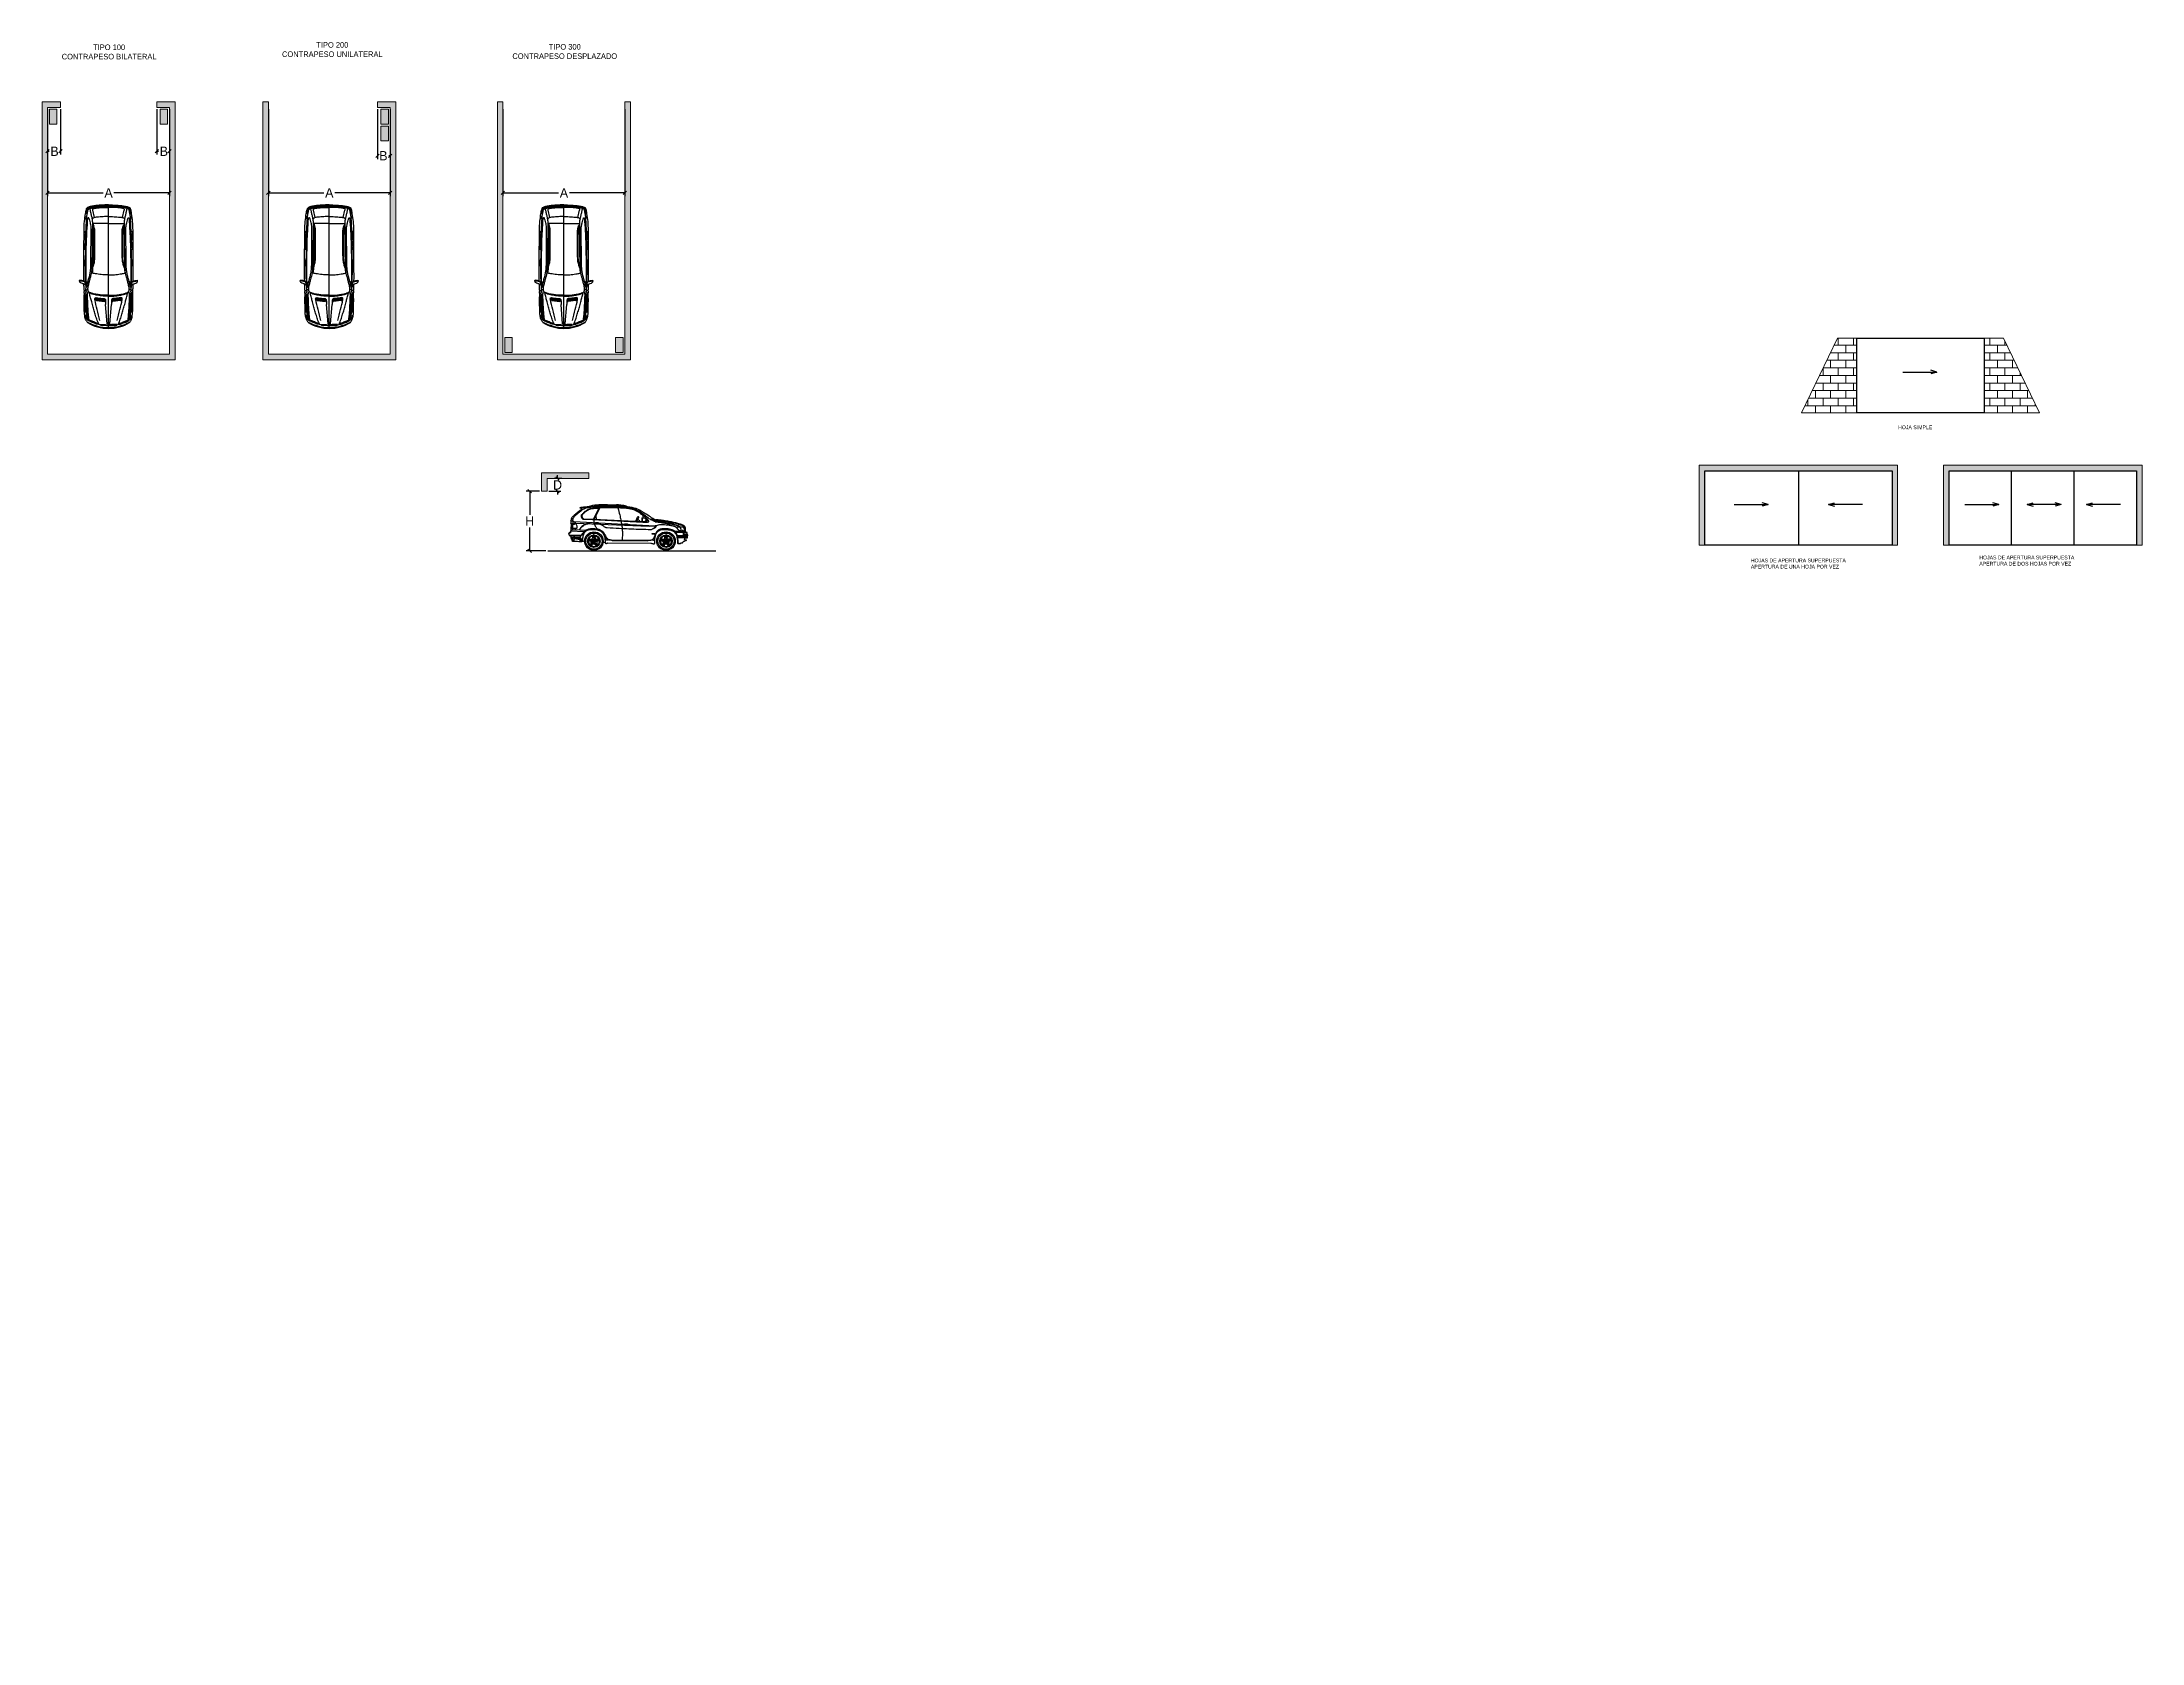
# Model space of a CAD drawing. Header units: millimetres. Extents: x -91473 to 54282, y -59594 to -16661.
# Drawn here: x -25806 to 30498, y -59594 to -16661 of the extents above; entities that cross this region are included whole.
import ezdxf

# ---------------------------------------------------------------- set-up
doc = ezdxf.new("R2010")
doc.units = ezdxf.units.MM
doc.header["$LTSCALE"] = 50
doc.header["$PDMODE"] = 3
doc.header["$PDSIZE"] = -20
doc.styles.get("Standard").update_dxf_attribs({"font": 'cdm.shx'})
doc.dimstyles.new('ELIAS', dxfattribs={"dimscale": 500, "dimtxt": 0.45, "dimasz": 0.18, "dimexe": 0.18, "dimexo": 0.1, "dimgap": 0.09, "dimtad": 0, "dimtih": 1, "dimtoh": 1, "dimdec": 0, "dimzin": 0, "dimdsep": 46, "dimtxsty": 'Standard', "dimcen": 0.09, "dimadec": 0, "dimazin": 0, "dimtfac": 1, "dimtdec": 0, "dimtofl": 0, "dimtmove": 0, "dimatfit": 3, "dimfxl": 1, "dimtolj": 1, "dimtzin": 0, "dimarcsym": 0})

msp = doc.modelspace()

# ---------------------------------------------------------------- texts
at = {"lineweight": 30, "char_height": 150, "attachment_point": 8}
for s, width, insert in [('TIPO 100\\PCONTRAPESO BILATERAL', 3811.502, (-24006.8, -17130.2)), ('TIPO 200\\PCONTRAPESO UNILATERAL', 4045.211, (-18022.2, -17065.3)), ('TIPO 300\\PCONTRAPESO DESPLAZADO', 4963.525, (-11790.5, -17117.7))]:
    msp.add_mtext_dynamic_manual_height_columns(s, width=width, gutter_width=24086.4, heights=[1524.4], dxfattribs=dict(at, insert=insert))
at = {"lineweight": 18, "char_height": 100, "attachment_point": 1}
for s, width, insert in [('HOJA SIMPLE', 2367.321, (23959.6, -26943.8)), ('HOJAS DE APERTURA SUPERPUESTA\\PAPERTURA DE UNA HOJA POR VEZ', 3671.296, (20011.4, -30513.3)), ('HOJAS DE APERTURA SUPERPUESTA\\PAPERTURA DE DOS HOJAS POR VEZ', 3671.296, (26136.2, -30434.2))]:
    msp.add_mtext_dynamic_manual_height_columns(s, width=width, gutter_width=24086.4, heights=[0], dxfattribs=dict(at, insert=insert))
at = {"insert": (11053.5, -59594.2), "char_height": 225, "attachment_point": 9}
msp.add_mtext('\\A1;', dxfattribs=at)

# ---------------------------------------------------------------- blocks, each defined once
blk = doc.blocks.new('_Oblique')
at = {"color": 0, "linetype": 'ByBlock', "lineweight": -2}
blk.add_line((-0.5, -0.5), (0.5, 0.5), dxfattribs=at)
blk = doc.blocks.new('*D12')
at = {"color": 0, "lineweight": -2, "transparency": 16777216}
for p, q in [((-25656, -18464), (-25656, -19681)), ((-25314, -18464), (-25314, -19681)), ((-25656, -19591), (-25616, -19591)), ((-25314, -19591), (-25326, -19591))]:
    blk.add_line(p, q, dxfattribs=at)
at = {"layer": 'Defpoints', "color": 0, "lineweight": 30, "transparency": 16777216}
for p in [(-25656, -18414), (-25314, -18414), (-25656, -19591)]:
    blk.add_point(p, dxfattribs=at)
at = {"color": 0, "lineweight": -2, "transparency": 16777216, "xscale": 90, "yscale": 90, "zscale": 90, "rotation": 180}
blk.add_blockref('_Oblique', (-25656, -19591), dxfattribs=at)
at = {"color": 0, "lineweight": -2, "transparency": 16777216, "xscale": 90, "yscale": 90, "zscale": 90}
blk.add_blockref('_Oblique', (-25314, -19591), dxfattribs=at)
at = {"color": 0, "lineweight": 18, "transparency": 16777216, "insert": (-25471, -19591), "char_height": 250, "attachment_point": 5}
blk.add_mtext('\\A1;B', dxfattribs=at)
blk = doc.blocks.new('*D14')
at = {"color": 0, "lineweight": -2, "transparency": 16777216}
for p, q in [((-25656, -18464), (-25656, -20797)), ((-22387, -18464), (-22387, -20797)), ((-25656, -20707), (-24167, -20707)), ((-22387, -20707), (-23877, -20707))]:
    blk.add_line(p, q, dxfattribs=at)
at = {"layer": 'Defpoints', "color": 0, "lineweight": 30, "transparency": 16777216}
for p in [(-25656, -18414), (-22387, -18414), (-22387, -20707)]:
    blk.add_point(p, dxfattribs=at)
at = {"color": 0, "lineweight": -2, "transparency": 16777216, "xscale": 90, "yscale": 90, "zscale": 90, "rotation": 180}
blk.add_blockref('_Oblique', (-25656, -20707), dxfattribs=at)
at = {"color": 0, "lineweight": -2, "transparency": 16777216, "xscale": 90, "yscale": 90, "zscale": 90}
blk.add_blockref('_Oblique', (-22387, -20707), dxfattribs=at)
at = {"color": 0, "lineweight": 18, "transparency": 16777216, "insert": (-24022, -20707), "char_height": 250, "attachment_point": 5}
blk.add_mtext('\\A1;A', dxfattribs=at)
blk = doc.blocks.new('*D20')
at = {"color": 0, "lineweight": -2, "transparency": 16777216}
for p, q in [((-12464, -28707), (-12821, -28707)), ((-12731, -28707), (-12731, -29337)), ((-12731, -30306), (-12731, -29677)), ((-12297, -30306), (-12821, -30306))]:
    blk.add_line(p, q, dxfattribs=at)
at = {"layer": 'Defpoints', "color": 0, "lineweight": 30, "transparency": 16777216}
for p in [(-12414, -28707), (-12731, -30306), (-12247, -30306)]:
    blk.add_point(p, dxfattribs=at)
at = {"color": 0, "lineweight": -2, "transparency": 16777216, "xscale": 90, "yscale": 90, "zscale": 90}
for p, rotation in [((-12731, -28707), 90), ((-12731, -30306), 270)]:
    blk.add_blockref('_Oblique', p, dxfattribs=dict(at, rotation=rotation))
at = {"color": 0, "lineweight": 18, "transparency": 16777216, "insert": (-12731, -29507), "char_height": 250, "attachment_point": 5}
blk.add_mtext('\\A1;H', dxfattribs=at)
blk = doc.blocks.new('*D21')
at = {"color": 0, "lineweight": -2, "transparency": 16777216}
for p, q in [((-12214, -28707), (-11894, -28707)), ((-11873, -28365), (-12074, -28365)), ((-11984, -28365), (-11984, -28275)), ((-11984, -28707), (-11984, -28797))]:
    blk.add_line(p, q, dxfattribs=at)
at = {"layer": 'Defpoints', "color": 0, "lineweight": 30, "transparency": 16777216}
for p in [(-12264, -28707), (-11984, -28365), (-11823, -28365)]:
    blk.add_point(p, dxfattribs=at)
at = {"color": 0, "lineweight": -2, "transparency": 16777216, "xscale": 90, "yscale": 90, "zscale": 90}
for p, rotation in [((-11984, -28365), 270), ((-11984, -28707), 90)]:
    blk.add_blockref('_Oblique', p, dxfattribs=dict(at, rotation=rotation))
at = {"color": 0, "lineweight": 18, "transparency": 16777216, "insert": (-11984, -28539), "char_height": 250, "attachment_point": 5}
blk.add_mtext('\\A1;D', dxfattribs=at)
blk = doc.blocks.new('*D23')
at = {"color": 0, "lineweight": -2, "transparency": 16777216}
for p, q in [((-22729, -18464), (-22729, -19681)), ((-22387, -18464), (-22387, -19681)), ((-22729, -19591), (-22684, -19591)), ((-22387, -19591), (-22394, -19591))]:
    blk.add_line(p, q, dxfattribs=at)
at = {"layer": 'Defpoints', "color": 0, "lineweight": 30, "transparency": 16777216}
for p in [(-22729, -18414), (-22387, -18414), (-22387, -19591)]:
    blk.add_point(p, dxfattribs=at)
at = {"color": 0, "lineweight": -2, "transparency": 16777216, "xscale": 90, "yscale": 90, "zscale": 90, "rotation": 180}
blk.add_blockref('_Oblique', (-22729, -19591), dxfattribs=at)
at = {"color": 0, "lineweight": -2, "transparency": 16777216, "xscale": 90, "yscale": 90, "zscale": 90}
blk.add_blockref('_Oblique', (-22387, -19591), dxfattribs=at)
at = {"color": 0, "lineweight": 18, "transparency": 16777216, "insert": (-22539, -19591), "char_height": 250, "attachment_point": 5}
blk.add_mtext('\\A1;B', dxfattribs=at)
blk = doc.blocks.new('*D27')
at = {"color": 0, "lineweight": -2, "transparency": 16777216}
for p, q in [((-19738, -18464), (-19738, -20797)), ((-16469, -18464), (-16469, -20797)), ((-19738, -20707), (-18248, -20707)), ((-16469, -20707), (-17958, -20707))]:
    blk.add_line(p, q, dxfattribs=at)
at = {"layer": 'Defpoints', "color": 0, "lineweight": 30, "transparency": 16777216}
for p in [(-19738, -18414), (-16469, -18414), (-16469, -20707)]:
    blk.add_point(p, dxfattribs=at)
at = {"color": 0, "lineweight": -2, "transparency": 16777216, "xscale": 90, "yscale": 90, "zscale": 90, "rotation": 180}
blk.add_blockref('_Oblique', (-19738, -20707), dxfattribs=at)
at = {"color": 0, "lineweight": -2, "transparency": 16777216, "xscale": 90, "yscale": 90, "zscale": 90}
blk.add_blockref('_Oblique', (-16469, -20707), dxfattribs=at)
at = {"color": 0, "lineweight": 18, "transparency": 16777216, "insert": (-18103, -20707), "char_height": 250, "attachment_point": 5}
blk.add_mtext('\\A1;A', dxfattribs=at)
blk = doc.blocks.new('*D29')
at = {"color": 0, "lineweight": -2, "transparency": 16777216}
for p, q in [((-16811, -18464), (-16811, -19801)), ((-16469, -18464), (-16469, -19801)), ((-16811, -19711), (-16799, -19711)), ((-16469, -19711), (-16509, -19711))]:
    blk.add_line(p, q, dxfattribs=at)
at = {"layer": 'Defpoints', "color": 0, "lineweight": 30, "transparency": 16777216}
for p in [(-16811, -18414), (-16469, -18414), (-16469, -19711)]:
    blk.add_point(p, dxfattribs=at)
at = {"color": 0, "lineweight": -2, "transparency": 16777216, "xscale": 90, "yscale": 90, "zscale": 90, "rotation": 180}
blk.add_blockref('_Oblique', (-16811, -19711), dxfattribs=at)
at = {"color": 0, "lineweight": -2, "transparency": 16777216, "xscale": 90, "yscale": 90, "zscale": 90}
blk.add_blockref('_Oblique', (-16469, -19711), dxfattribs=at)
at = {"color": 0, "lineweight": 18, "transparency": 16777216, "insert": (-16654, -19711), "char_height": 250, "attachment_point": 5}
blk.add_mtext('\\A1;B', dxfattribs=at)
blk = doc.blocks.new('*D33')
at = {"color": 0, "lineweight": -2, "transparency": 16777216}
for p, q in [((-13447, -18464), (-13447, -20797)), ((-10177, -18464), (-10177, -20797)), ((-13447, -20707), (-11957, -20707)), ((-10177, -20707), (-11667, -20707))]:
    blk.add_line(p, q, dxfattribs=at)
at = {"layer": 'Defpoints', "color": 0, "lineweight": 30, "transparency": 16777216}
for p in [(-13447, -18414), (-10177, -18414), (-10177, -20707)]:
    blk.add_point(p, dxfattribs=at)
at = {"color": 0, "lineweight": -2, "transparency": 16777216, "xscale": 90, "yscale": 90, "zscale": 90, "rotation": 180}
blk.add_blockref('_Oblique', (-13447, -20707), dxfattribs=at)
at = {"color": 0, "lineweight": -2, "transparency": 16777216, "xscale": 90, "yscale": 90, "zscale": 90}
blk.add_blockref('_Oblique', (-10177, -20707), dxfattribs=at)
at = {"color": 0, "lineweight": 18, "transparency": 16777216, "insert": (-11812, -20707), "char_height": 250, "attachment_point": 5}
blk.add_mtext('\\A1;A', dxfattribs=at)

# ---------------------------------------------------------------- dimensions: what is measured, and where the dimension line sits
at = {"lineweight": 18}
dim = msp.add_linear_dim(base=(-25656.3, -19590.7), p1=(-25314.2, -18413.7), p2=(-25656.3, -18413.7), text='B', dimstyle='ELIAS', override={"dimtxt": 0.5, "dimblk1": 'Oblique', "dimblk2": 'Oblique', "dimsah": 1}, dxfattribs=at)
dim.commit()
dim.dimension.update_dxf_attribs({"geometry": '*D12', "text_midpoint": (-25471.3, -19590.7), "dimtype": 160})
for base, p1, p2, picture, middle in [((-22387.3, -20707.2), (-25656.3, -18413.7), (-22387.3, -18413.7), '*D14', (-24021.8, -20707.2)), ((-16468.8, -20707.2), (-19737.8, -18413.7), (-16468.8, -18413.7), '*D27', (-18103.3, -20707.2)), ((-10177.5, -20707.2), (-13446.5, -18413.7), (-10177.5, -18413.7), '*D33', (-11812, -20707.2))]:
    dim = msp.add_linear_dim(base=base, p1=p1, p2=p2, text='A', dimstyle='ELIAS', override={"dimtxt": 0.5, "dimblk1": 'Oblique', "dimblk2": 'Oblique', "dimsah": 1}, dxfattribs=at)
    dim.commit()
    dim.dimension.update_dxf_attribs({"geometry": picture, "text_midpoint": middle})
for base, p1, p2, angle, text, picture, middle in [((-22387.3, -19590.7), (-22729.4, -18413.7), (-22387.3, -18413.7), 180, 'B', '*D23', (-22538.6, -19590.7)), ((-16468.8, -19711.3), (-16810.9, -18413.7), (-16468.8, -18413.7), 180, 'B', '*D29', (-16653.8, -19711.3)), ((-11984.2, -28364.9), (-12264, -28706.9), (-11822.6, -28364.9), 90, 'D', '*D21', (-11984.2, -28539.5))]:
    dim = msp.add_linear_dim(base=base, p1=p1, p2=p2, angle=angle, text=text, dimstyle='ELIAS', override={"dimtxt": 0.5, "dimblk1": 'Oblique', "dimblk2": 'Oblique', "dimsah": 1}, dxfattribs=at)
    dim.commit()
    dim.dimension.update_dxf_attribs({"geometry": picture, "text_midpoint": middle, "dimtype": 160})
dim = msp.add_linear_dim(base=(-12730.5, -30306.5), p1=(-12414, -28706.9), p2=(-12246.8, -30306.5), angle=90, text='H', dimstyle='ELIAS', override={"dimtxt": 0.5, "dimblk1": 'Oblique', "dimblk2": 'Oblique', "dimsah": 1}, dxfattribs=at)
dim.commit()
dim.dimension.update_dxf_attribs({"geometry": '*D20', "text_midpoint": (-12730.5, -29506.7)})

# ---------------------------------------------------------------- hatches: boundary and pattern name
at = {"lineweight": 30}
h = msp.add_hatch(color=6, dxfattribs=at)
h.dxf.hatch_style = 1
h.paths.add_polyline_path([(-25656.3, -18413.7), (-25314.2, -18413.7), (-25314.2, -18263.7), (-25806.3, -18263.7), (-25806.3, -25185.6), (-22237.3, -25185.6), (-22237.3, -18263.7), (-22729.4, -18263.7), (-22729.4, -18413.7), (-22387.3, -18413.7), (-22387.3, -21230.1), (-22387.3, -25035.6), (-25656.3, -25035.6)])
h = msp.add_hatch(color=7, dxfattribs=at)
h.dxf.hatch_style = 1
h.paths.add_polyline_path([(-25406.3, -18463.7), (-25606.3, -18463.7), (-25606.3, -18863.7), (-25406.3, -18863.7)])
h.paths.add_polyline_path([(-22437.3, -18463.7), (-22637.3, -18463.7), (-22637.3, -18863.7), (-22437.3, -18863.7)])
h.paths.add_polyline_path([(-16518.8, -18463.7), (-16718.8, -18463.7), (-16718.8, -18863.7), (-16518.8, -18863.7)])
h.paths.add_polyline_path([(-16518.8, -18913.7), (-16718.8, -18913.7), (-16718.8, -19313.7), (-16518.8, -19313.7)])
h.paths.add_polyline_path([(-13196.5, -24585.6), (-13396.5, -24585.6), (-13396.5, -24985.6), (-13196.5, -24985.6)])
h.paths.add_polyline_path([(-10227.5, -24585.6), (-10427.5, -24585.6), (-10427.5, -24985.6), (-10227.5, -24985.6)])
h = msp.add_hatch(color=6, dxfattribs=at)
h.dxf.hatch_style = 1
h.paths.add_polyline_path([(-19737.8, -18263.7), (-19887.8, -18263.7), (-19887.8, -25185.6), (-16318.8, -25185.6), (-16318.8, -18263.7), (-16810.9, -18263.7), (-16810.9, -18413.7), (-16468.8, -18413.7), (-16468.8, -25035.6), (-19737.8, -25035.6)])
h.paths.add_polyline_path([(-13446.5, -18263.7), (-13596.5, -18263.7), (-13596.5, -25185.6), (-10027.5, -25185.6), (-10027.5, -18263.7), (-10177.5, -18263.7), (-10177.5, -25035.6), (-13446.5, -25035.6)])
h.paths.add_polyline_path([(-12414, -28214.9), (-12414, -28706.9), (-12264, -28706.9), (-12264, -28364.9), (-11147.7, -28364.9), (-11147.7, -28214.9)])
at = {"lineweight": 18}
h = msp.add_hatch(dxfattribs=at)
h.set_pattern_fill('AR-B816', color=256)
h.paths.add_polyline_path([(22850.9, -24605.8), (22335.8, -24605.8), (21366.8, -26605.8), (22700.9, -26605.8), (22850.9, -26605.8)])
h.paths.add_polyline_path([(26785, -24605.8), (26269.9, -24605.8), (26269.9, -26605.8), (26419.9, -26605.8), (27753.9, -26605.8)])
at = {"lineweight": 30}
h = msp.add_hatch(color=6, dxfattribs=at)
h.dxf.hatch_style = 1
h.paths.add_polyline_path([(18773.1, -28157.3), (23796.2, -28157.3), (23796.2, -30157.3), (23946.2, -30157.3), (23946.2, -28007.3), (18623.1, -28007.3), (18623.1, -30157.3), (18773.1, -30157.3)])
h.paths.add_polyline_path([(25324.6, -28157.3), (30347.7, -28157.3), (30347.7, -30157.3), (30497.7, -30157.3), (30497.7, -28007.3), (25174.6, -28007.3), (25174.6, -30157.3), (25324.6, -30157.3)])

# ---------------------------------------------------------------- linework, layer by layer
at = {"lineweight": 18}
for p, q in [((-25806.3, -18263.7), (-25806.3, -25185.6)), ((-25314.2, -18263.7), (-25806.3, -18263.7)), ((-25314.2, -18263.7), (-25806.3, -18263.7)), ((-25314.2, -18413.7), (-25656.3, -18413.7)), ((-25656.3, -18413.7), (-25314.2, -18413.7)), ((-25656.3, -18413.7), (-25656.3, -25035.6)), ((-25606.3, -18463.7), (-25406.3, -18463.7)), ((-25606.3, -18863.7), (-25606.3, -18463.7)), ((-25406.3, -18463.7), (-25406.3, -18863.7)), ((-25314.2, -18263.7), (-25314.2, -18413.7)), ((-25314.2, -18413.7), (-25314.2, -18263.7)), ((-22729.4, -18263.7), (-22729.4, -18413.7)), ((-22729.4, -18263.7), (-22237.3, -18263.7)), ((-22729.4, -18263.7), (-22237.3, -18263.7)), ((-22729.4, -18413.7), (-22729.4, -18263.7)), ((-22729.4, -18413.7), (-22387.3, -18413.7)), ((-22387.3, -18413.7), (-22729.4, -18413.7)), ((-22637.3, -18463.7), (-22437.3, -18463.7)), ((-22637.3, -18863.7), (-22637.3, -18463.7)), ((-22437.3, -18463.7), (-22437.3, -18863.7)), ((-22387.3, -18413.7), (-22387.3, -21230.1)), ((-22387.3, -21230.1), (-22387.3, -18413.7)), ((-22237.3, -18263.7), (-22237.3, -25185.6)), ((-19887.8, -18263.7), (-19887.8, -25185.6)), ((-19887.8, -18263.7), (-19737.8, -18263.7)), ((-19737.8, -18263.7), (-19737.8, -25035.6)), ((-16810.9, -18263.7), (-16810.9, -18413.7)), ((-16810.9, -18263.7), (-16318.8, -18263.7)), ((-16810.9, -18263.7), (-16318.8, -18263.7)), ((-16810.9, -18413.7), (-16810.9, -18263.7)), ((-16810.9, -18413.7), (-16468.8, -18413.7)), ((-16468.8, -18413.7), (-16810.9, -18413.7)), ((-16718.8, -18463.7), (-16518.8, -18463.7)), ((-16718.8, -18863.7), (-16718.8, -18463.7)), ((-16518.8, -18463.7), (-16518.8, -18863.7)), ((-16468.8, -18413.7), (-16468.8, -25035.6)), ((-16318.8, -18263.7), (-16318.8, -25185.6)), ((-13596.5, -18263.7), (-13596.5, -25185.6)), ((-13596.5, -18263.7), (-13446.5, -18263.7)), ((-13446.5, -18263.7), (-13446.5, -25035.6)), ((-10177.5, -18263.7), (-10177.5, -25035.6)), ((-10027.5, -18263.7), (-10177.5, -18263.7)), ((-10027.5, -18263.7), (-10027.5, -25185.6)), ((-25406.3, -18863.7), (-25606.3, -18863.7)), ((-22437.3, -18863.7), (-22637.3, -18863.7)), ((-16518.8, -18863.7), (-16718.8, -18863.7)), ((-16718.8, -18913.7), (-16518.8, -18913.7)), ((-16718.8, -19313.7), (-16718.8, -18913.7)), ((-16518.8, -18913.7), (-16718.8, -18913.7)), ((-16518.8, -18913.7), (-16518.8, -19313.7)), ((-16518.8, -19313.7), (-16718.8, -19313.7)), ((-22387.3, -21230.1), (-22387.3, -25035.6)), ((-13396.5, -24585.6), (-13196.5, -24585.6)), ((-13396.5, -24985.6), (-13396.5, -24585.6)), ((-13196.5, -24585.6), (-13196.5, -24985.6)), ((-10427.5, -24585.6), (-10227.5, -24585.6)), ((-10427.5, -24985.6), (-10427.5, -24585.6)), ((-10227.5, -24585.6), (-10227.5, -24985.6)), ((22335.8, -24605.8), (21366.8, -26605.8)), ((22850.9, -24605.8), (22335.8, -24605.8)), ((22850.9, -24605.8), (26269.9, -24605.8)), ((22850.9, -24605.8), (22850.9, -26605.8)), ((26269.9, -24605.8), (26269.9, -26605.8)), ((26785, -24605.8), (26269.9, -24605.8)), ((26785, -24605.8), (27753.9, -26605.8)), ((-25806.3, -25185.6), (-22237.3, -25185.6)), ((-25656.3, -25035.6), (-22387.3, -25035.6)), ((-19887.8, -25185.6), (-16318.8, -25185.6)), ((-19737.8, -25035.6), (-16468.8, -25035.6)), ((-13596.5, -25185.6), (-10027.5, -25185.6)), ((-13446.5, -25035.6), (-10177.5, -25035.6)), ((-13196.5, -24985.6), (-13396.5, -24985.6)), ((-10227.5, -24985.6), (-10427.5, -24985.6)), ((22700.9, -26605.8), (21366.8, -26605.8)), ((22700.9, -26605.8), (26419.9, -26605.8)), ((26419.9, -26605.8), (27753.9, -26605.8)), ((18623.1, -28007.3), (23946.2, -28007.3)), ((18623.1, -28007.3), (18623.1, -30157.3)), ((23946.2, -28007.3), (23946.2, -30157.3)), ((25174.6, -28007.3), (30497.7, -28007.3)), ((25174.6, -28007.3), (25174.6, -30157.3)), ((30497.7, -28007.3), (30497.7, -30157.3)), ((18773.1, -28157.3), (23796.2, -28157.3)), ((18773.1, -28157.3), (18773.1, -30157.3)), ((23796.2, -28157.3), (23796.2, -30157.3)), ((25324.6, -28157.3), (30347.7, -28157.3)), ((25324.6, -28157.3), (25324.6, -30157.3)), ((30347.7, -28157.3), (30347.7, -30157.3)), ((18623.1, -30157.3), (23946.2, -30157.3)), ((25174.6, -30157.3), (30497.7, -30157.3))]:
    msp.add_line(p, q, dxfattribs=at)
for p, q in [((-24396.5, -21367.7), (-24442.5, -21171.3)), ((-24021.8, -21343.2), (-24128.9, -21343.2)), ((-24021.8, -21030), (-24120.7, -21030)), ((-24113.4, -21079.1), (-24021.8, -21079.1)), ((-24111.3, -21048), (-24021.8, -21048)), ((-24106.5, -21099.5), (-24021.8, -21099.5)), ((-24021.8, -24341.1), (-24021.8, -21030)), ((-24021.8, -21030), (-23922.9, -21030)), ((-23932.3, -21048), (-24021.8, -21048)), ((-23930.3, -21079.1), (-24021.8, -21079.1)), ((-23937.2, -21099.5), (-24021.8, -21099.5)), ((-24021.8, -21343.2), (-23914.7, -21343.2)), ((-23647.2, -21367.7), (-23601.1, -21171.3)), ((-18478, -21367.7), (-18524, -21171.3)), ((-18103.3, -21343.2), (-18210.4, -21343.2)), ((-18103.3, -21030), (-18202.2, -21030)), ((-18194.9, -21079.1), (-18103.3, -21079.1)), ((-18192.8, -21048), (-18103.3, -21048)), ((-18187.9, -21099.5), (-18103.3, -21099.5)), ((-18103.3, -24341.1), (-18103.3, -21030)), ((-18103.3, -21030), (-18004.4, -21030)), ((-18013.8, -21048), (-18103.3, -21048)), ((-18011.7, -21079.1), (-18103.3, -21079.1)), ((-18018.6, -21099.5), (-18103.3, -21099.5)), ((-18103.3, -21343.2), (-17996.2, -21343.2)), ((-17728.6, -21367.7), (-17682.6, -21171.3)), ((-12186.7, -21367.7), (-12232.7, -21171.3)), ((-11812, -21343.2), (-11919.1, -21343.2)), ((-11812, -21030), (-11910.9, -21030)), ((-11903.6, -21079.1), (-11812, -21079.1)), ((-11901.5, -21048), (-11812, -21048)), ((-11896.7, -21099.5), (-11812, -21099.5)), ((-11812, -24341.1), (-11812, -21030)), ((-11812, -21030), (-11713.1, -21030)), ((-11722.5, -21048), (-11812, -21048)), ((-11720.4, -21079.1), (-11812, -21079.1)), ((-11727.4, -21099.5), (-11812, -21099.5)), ((-11812, -21343.2), (-11704.9, -21343.2)), ((-11437.3, -21367.7), (-11391.3, -21171.3)), ((-24493.8, -22635), (-24486.3, -21622.9)), ((-24430.8, -21531.6), (-24448.4, -22730.8)), ((-24021.8, -21531.6), (-24445.4, -21531.6)), ((-24404.6, -22334), (-24404.6, -21744.3)), ((-24388.9, -22387.6), (-24388.9, -21760.3)), ((-24021.8, -21531.6), (-23598.3, -21531.6)), ((-23654.8, -22387.6), (-23654.8, -21760.3)), ((-23639.1, -22334), (-23639.1, -21744.3)), ((-23612.8, -21531.6), (-23595.2, -22730.8)), ((-23549.9, -22635), (-23557.3, -21622.9)), ((-18575.2, -22635), (-18567.8, -21622.9)), ((-18512.3, -21531.6), (-18529.9, -22730.8)), ((-18103.3, -21531.6), (-18526.9, -21531.6)), ((-18486, -22334), (-18486, -21744.3)), ((-18470.4, -22387.6), (-18470.4, -21760.3)), ((-18103.3, -21531.6), (-17679.7, -21531.6)), ((-17736.2, -22387.6), (-17736.2, -21760.3)), ((-17720.5, -22334), (-17720.5, -21744.3)), ((-17694.3, -21531.6), (-17676.7, -22730.8)), ((-17631.4, -22635), (-17638.8, -21622.9)), ((-12283.9, -22635), (-12276.5, -21622.9)), ((-12221, -21531.6), (-12238.6, -22730.8)), ((-11812, -21531.6), (-12235.6, -21531.6)), ((-12194.8, -22334), (-12194.8, -21744.3)), ((-12179.1, -22387.6), (-12179.1, -21760.3)), ((-11812, -21531.6), (-11388.4, -21531.6)), ((-11444.9, -22387.6), (-11444.9, -21760.3)), ((-11429.3, -22334), (-11429.3, -21744.3)), ((-11403, -21531.6), (-11385.4, -22730.8)), ((-11340.1, -22635), (-11347.5, -21622.9)), ((-24021.8, -22904.6), (-24136.1, -22904.6)), ((-24021.8, -22904.6), (-23907.5, -22904.6)), ((-18103.3, -22904.6), (-18217.6, -22904.6)), ((-18103.3, -22904.6), (-17989, -22904.6)), ((-11812, -22904.6), (-11926.3, -22904.6)), ((-11812, -22904.6), (-11697.7, -22904.6)), ((-24353, -23522.3), (-24347.9, -23591.2)), ((-24343.9, -23592.1), (-24133.3, -23618)), ((-24339.2, -23523.2), (-24145.2, -23546.6)), ((-24321.8, -23525.4), (-24316.6, -23595.5)), ((-24292.8, -23528.9), (-24287.5, -23599)), ((-24264.1, -23532.2), (-24258.8, -23602.6)), ((-24233.8, -23535.9), (-24228.5, -23606.3)), ((-24201.8, -23539.7), (-24196.5, -23610.2)), ((-24173.5, -23543.2), (-24168.2, -23613.7)), ((-24143.1, -23547.7), (-24138, -23617.5)), ((-24021.8, -23453.2), (-24095.8, -23453.2)), ((-24021.8, -23477.3), (-24075.1, -23477.3)), ((-24021.8, -23453.2), (-23947.8, -23453.2)), ((-24021.8, -23477.3), (-23968.6, -23477.3)), ((-23699.8, -23592.1), (-23910.3, -23618)), ((-23900.5, -23547.7), (-23905.7, -23617.5)), ((-23704.5, -23523.2), (-23898.5, -23546.6)), ((-23870.2, -23543.2), (-23875.4, -23613.7)), ((-23841.9, -23539.7), (-23847.1, -23610.2)), ((-23809.9, -23535.9), (-23815.1, -23606.3)), ((-23779.6, -23532.2), (-23784.8, -23602.6)), ((-23750.9, -23528.9), (-23756.1, -23599)), ((-23721.8, -23525.4), (-23727, -23595.5)), ((-23690.6, -23522.3), (-23695.7, -23591.2)), ((-18434.5, -23522.3), (-18429.4, -23591.2)), ((-18425.3, -23592.1), (-18214.8, -23618)), ((-18420.6, -23523.2), (-18226.6, -23546.6)), ((-18403.3, -23525.4), (-18398.1, -23595.5)), ((-18374.2, -23528.9), (-18369, -23599)), ((-18345.6, -23532.2), (-18340.3, -23602.6)), ((-18315.3, -23535.9), (-18310, -23606.3)), ((-18283.2, -23539.7), (-18278, -23610.2)), ((-18254.9, -23543.2), (-18249.7, -23613.7)), ((-18224.6, -23547.7), (-18219.4, -23617.5)), ((-18103.3, -23453.2), (-18177.3, -23453.2)), ((-18103.3, -23477.3), (-18156.5, -23477.3)), ((-18103.3, -23453.2), (-18029.3, -23453.2)), ((-18103.3, -23477.3), (-18050, -23477.3)), ((-17781.3, -23592.1), (-17991.8, -23618)), ((-17982, -23547.7), (-17987.2, -23617.5)), ((-17785.9, -23523.2), (-17980, -23546.6)), ((-17951.6, -23543.2), (-17956.9, -23613.7)), ((-17923.4, -23539.7), (-17928.6, -23610.2)), ((-17891.3, -23535.9), (-17896.6, -23606.3)), ((-17861, -23532.2), (-17866.3, -23602.6)), ((-17832.4, -23528.9), (-17837.6, -23599)), ((-17803.3, -23525.4), (-17808.5, -23595.5)), ((-17772.1, -23522.3), (-17777.2, -23591.2)), ((-12143.2, -23522.3), (-12138.1, -23591.2)), ((-12134, -23592.1), (-11923.5, -23618)), ((-12129.4, -23523.2), (-11935.3, -23546.6)), ((-12112, -23525.4), (-12106.8, -23595.5)), ((-12082.9, -23528.9), (-12077.7, -23599)), ((-12054.3, -23532.2), (-12049, -23602.6)), ((-12024, -23535.9), (-12018.7, -23606.3)), ((-11991.9, -23539.7), (-11986.7, -23610.2)), ((-11963.7, -23543.2), (-11958.4, -23613.7)), ((-11933.3, -23547.7), (-11928.1, -23617.5)), ((-11812, -23453.2), (-11886, -23453.2)), ((-11812, -23477.3), (-11865.3, -23477.3)), ((-11812, -23453.2), (-11738, -23453.2)), ((-11812, -23477.3), (-11758.8, -23477.3)), ((-11490, -23592.1), (-11700.5, -23618)), ((-11690.7, -23547.7), (-11695.9, -23617.5)), ((-11494.7, -23523.2), (-11688.7, -23546.6)), ((-11660.4, -23543.2), (-11665.6, -23613.7)), ((-11632.1, -23539.7), (-11637.3, -23610.2)), ((-11600, -23535.9), (-11605.3, -23606.3)), ((-11569.7, -23532.2), (-11575, -23602.6)), ((-11541.1, -23528.9), (-11546.3, -23599)), ((-11512, -23525.4), (-11517.2, -23595.5)), ((-11480.8, -23522.3), (-11485.9, -23591.2)), ((-24056.5, -24215.3), (-24099.6, -23697.2)), ((-24050.2, -24203.3), (-23993.5, -24203.3)), ((-24021.8, -24174.9), (-24021.8, -24231.6)), ((-23987.1, -24215.3), (-23944, -23697.2)), ((-18138, -24215.3), (-18181.1, -23697.2)), ((-18131.6, -24203.3), (-18075, -24203.3)), ((-18103.3, -24174.9), (-18103.3, -24231.6)), ((-18068.6, -24215.3), (-18025.5, -23697.2)), ((-11846.7, -24215.3), (-11889.8, -23697.2)), ((-11840.3, -24203.3), (-11783.7, -24203.3)), ((-11812, -24174.9), (-11812, -24231.6)), ((-11777.3, -24215.3), (-11734.2, -23697.2)), ((-24029.4, -24273), (-24213.7, -24263.7)), ((-24014.2, -24273), (-23830, -24263.7)), ((-18110.9, -24273), (-18295.1, -24263.7)), ((-18095.7, -24273), (-17911.4, -24263.7)), ((-11819.6, -24273), (-12003.9, -24263.7)), ((-11804.4, -24273), (-11620.2, -24263.7)), ((-11018, -29455.9), (-10872.9, -29168.4)), ((-10846.5, -29155.9), (-10998.6, -29456.8)), ((-10828.1, -29094.6), (-10827.6, -29115.5)), ((-10749.6, -29093.1), (-10760.7, -29114.3)), ((-9878.3, -29174.5), (-9916.5, -29194.1)), ((-9866.7, -29179.6), (-9906.2, -29198.6)), ((-9849, -29187.5), (-9889.1, -29206.3)), ((-11634.7, -29771.3), (-11637.8, -29809)), ((-11586.1, -29745.9), (-11634.7, -29771.3)), ((-11634.7, -29771.3), (-11271.9, -29784.4)), ((-11607.5, -29581.8), (-11627.3, -29575.2)), ((-11572.4, -29450.1), (-11615.4, -29445.4)), ((-11490.1, -29581.9), (-11607.5, -29581.8)), ((-11596.5, -29700.2), (-11479.7, -29702.6)), ((-11191.2, -29764.5), (-11586.1, -29745.9)), ((-11545.7, -29523.3), (-9367.2, -29631.3)), ((-11513, -29701.9), (-11513, -29749.8)), ((-11503.8, -29560.7), (-9531.5, -29641.4)), ((-11271.9, -29784.4), (-11361.5, -29897.4)), ((-11291.1, -29447.5), (-11018, -29455.9)), ((-11218.5, -29461.4), (-9696.6, -29536.9)), ((-11018, -29455.9), (-9728.4, -29520.2)), ((-10955.9, -29372.3), (-10952.8, -29459.1)), ((-9887.5, -29512.2), (-9840.1, -29401.7)), ((-9855.9, -29513.8), (-9808.5, -29416.1)), ((-9678.1, -29420.7), (-9697.6, -29352.9)), ((-8578.3, -29785.8), (-8845.3, -29785)), ((-8508.8, -29812.7), (-8816.2, -29812.7)), ((-8663.5, -29760.4), (-8690.5, -29760.4)), ((-8624.5, -29760.3), (-8642.3, -29760.3)), ((-8577.9, -29760.1), (-8594.3, -29760.2)), ((-8508.8, -29812.7), (-8578.3, -29785.8)), ((-8508.8, -29847.8), (-8508.8, -29812.7)), ((-11361.5, -29897.4), (-11663.5, -29890.7)), ((-11638.3, -29918.8), (-11398, -29927.2)), ((-11595.1, -29948.7), (-11614.2, -29951.5)), ((-11573.3, -29949.2), (-11595.1, -29948.7)), ((-11572.8, -30020.8), (-11590.4, -30022.8)), ((-11547.2, -30019.8), (-11572.8, -30020.8)), ((-11124.9, -29956.7), (-11167.8, -29992.9)), ((-11167.8, -29992.9), (-11124.2, -29981.2)), ((-11167.8, -29992.9), (-11134.5, -30031.7)), ((-11167.8, -29992.9), (-11155.1, -30045.7)), ((-11159.1, -29999.2), (-11064.2, -30032.7)), ((-11155.7, -29989.6), (-11060.3, -30023.3)), ((-11134.5, -30031.7), (-11104, -30044.1)), ((-11129.3, -30128.6), (-11105.2, -30182.7)), ((-11124.2, -29981.2), (-11089.5, -29989.9)), ((-11106.9, -30134.9), (-11086.1, -30105)), ((-11105.2, -30182.7), (-11106.9, -30134.9)), ((-11105.8, -30166), (-11047.6, -30088.5)), ((-11105.2, -30182.7), (-11061.6, -30165.6)), ((-11105.2, -30182.7), (-11045.5, -30187.2)), ((-11097.7, -30172.1), (-11040.2, -30095.5)), ((-11009, -29878.3), (-11067.4, -29911.8)), ((-11061.6, -30165.6), (-11043, -30140.6)), ((-11009, -29878.3), (-11039.1, -29924.7)), ((-11039.1, -29954.8), (-11039.1, -29924.7)), ((-11009, -30045.7), (-11031, -30045.7)), ((-11011, -29889.3), (-11011, -29988)), ((-11009, -29878.3), (-10975, -29924.1)), ((-10945.2, -29914.2), (-11009, -29878.3)), ((-11009, -30023.7), (-11009, -30045.7)), ((-11009, -30067.7), (-11009, -30045.7)), ((-11009, -30045.7), (-10987, -30045.7)), ((-11000.8, -29889.3), (-11000.8, -29988.7)), ((-10951.6, -30164.4), (-10982.5, -30135.3)), ((-10918, -30178.2), (-10981.9, -30095.8)), ((-10975, -29954.2), (-10975, -29924.1)), ((-10973.8, -30187.6), (-10910.6, -30181.2)), ((-10910, -30172), (-10972.1, -30091.9)), ((-10862.2, -29996.4), (-10955.1, -30023.7)), ((-10859.3, -30006.2), (-10952.3, -30033.5)), ((-10910.6, -30181.2), (-10951.6, -30164.4)), ((-10911.9, -30132.8), (-10929.4, -30101.7)), ((-10891.6, -29981.1), (-10922.6, -29990.4)), ((-10910.6, -30181.2), (-10911.9, -30132.8)), ((-10910.6, -30181.2), (-10885.2, -30123.4)), ((-10878.1, -30032.9), (-10907.8, -30043.6)), ((-10850.1, -29992.9), (-10899.9, -29948.5)), ((-10850.1, -29992.9), (-10891.6, -29981.1)), ((-10850.1, -29992.9), (-10878.1, -30032.9)), ((-10863.3, -30057.2), (-10850.1, -29992.9)), ((-10705.8, -30087.7), (-10761.8, -30072.4)), ((-10632.1, -30094.9), (-9485.7, -30104.7)), ((-10541.4, -30016.8), (-9484.7, -30023.1)), ((-10532.2, -30016.8), (-10515.4, -30032.3)), ((-10515.4, -30032.3), (-9569.7, -30038.9)), ((-9569.7, -30038.9), (-9537.3, -30022.8)), ((-9402.2, -30027.5), (-9476.9, -30022.9)), ((-9377.3, -30040.2), (-9402.2, -30027.5)), ((-9191.3, -29956.7), (-9234.3, -29992.9)), ((-9234.3, -29992.9), (-9190.7, -29981.2)), ((-9234.3, -29992.9), (-9221.6, -30045.7)), ((-9234.3, -29992.9), (-9201, -30031.7)), ((-9225.5, -29999.2), (-9130.6, -30032.7)), ((-9222.2, -29989.6), (-9126.7, -30023.3)), ((-9201, -30031.7), (-9170.5, -30044.1)), ((-9195.8, -30128.6), (-9171.7, -30182.7)), ((-9190.7, -29981.2), (-9155.9, -29989.9)), ((-9173.4, -30134.9), (-9152.5, -30105)), ((-9171.7, -30182.7), (-9173.4, -30134.9)), ((-9172.3, -30166), (-9114.1, -30088.5)), ((-9171.7, -30182.7), (-9128.1, -30165.6)), ((-9171.7, -30182.7), (-9111.9, -30187.2)), ((-9164.1, -30172.1), (-9106.6, -30095.5)), ((-9075.4, -29878.3), (-9133.9, -29911.8)), ((-9128.1, -30165.6), (-9109.4, -30140.6)), ((-9075.4, -29878.3), (-9105.5, -29924.7)), ((-9105.5, -29954.8), (-9105.5, -29924.7)), ((-9075.4, -30045.7), (-9097.4, -30045.7)), ((-9077.5, -29889.3), (-9077.5, -29988)), ((-9011.6, -29914.2), (-9075.4, -29878.3)), ((-9075.4, -29878.3), (-9041.4, -29924.1)), ((-9075.4, -30023.7), (-9075.4, -30045.7)), ((-9075.4, -30045.7), (-9053.4, -30045.7)), ((-9075.4, -30067.7), (-9075.4, -30045.7)), ((-9067.3, -29889.3), (-9067.3, -29988.7)), ((-9018, -30164.4), (-9049, -30135.3)), ((-8984.5, -30178.2), (-9048.4, -30095.8)), ((-9041.4, -29954.2), (-9041.4, -29924.1)), ((-9040.3, -30187.6), (-8977.1, -30181.2)), ((-8976.5, -30172), (-9038.5, -30091.9)), ((-8928.7, -29996.4), (-9021.6, -30023.7)), ((-8925.8, -30006.2), (-9018.7, -30033.5)), ((-8977.1, -30181.2), (-9018, -30164.4)), ((-8978.3, -30132.8), (-8995.8, -30101.7)), ((-8958.1, -29981.1), (-8989.1, -29990.4)), ((-8977.1, -30181.2), (-8978.3, -30132.8)), ((-8977.1, -30181.2), (-8951.7, -30123.4)), ((-8944.6, -30032.9), (-8974.2, -30043.6)), ((-8916.5, -29992.9), (-8966.4, -29948.5)), ((-8916.5, -29992.9), (-8958.1, -29981.1)), ((-8916.5, -29992.9), (-8944.6, -30032.9)), ((-8929.7, -30057.2), (-8916.5, -29992.9)), ((-8580.2, -29903.6), (-8771.1, -29903.6)), ((-8592.2, -29914.6), (-8767.9, -29914.6)), ((-8586.1, -29955.9), (-8758.3, -29955.9)), ((-8622.1, -29940.1), (-8742.5, -29940.1)), ((-8682.3, -29940.1), (-8682.2, -29955.9)), ((-8677.6, -30095.4), (-8631.1, -30095.4)), ((-8643.4, -29940.1), (-8627, -29955.9)), ((-8580.2, -29903.6), (-8612.4, -29933.2)), ((-8575.7, -30010.7), (-8525.4, -30010.7)), ((-8563.6, -29960.5), (-8509.5, -29960.5)), ((-8503.1, -29931.7), (-8549, -29930.9)), ((-8540, -29847.8), (-8508.8, -29847.8)), ((-8536, -29847.8), (-8536.3, -29865.6)), ((-8496.5, -29882.3), (-8532.5, -29882.3)), ((-8519.3, -29901.4), (-8526, -29931.3))]:
    msp.add_line(p, q)
at = {"lineweight": 30}
for p, q in [((22850.9, -26605.8), (22850.9, -24605.8)), ((22850.9, -24605.8), (26269.9, -24605.8)), ((26269.9, -24605.8), (26269.9, -26605.8)), ((24087.4, -25511), (24998.4, -25511)), ((24998.4, -25511), (24837.2, -25465.5)), ((24998.4, -25511), (24837.2, -25556.4)), ((26269.9, -26605.8), (22850.9, -26605.8)), ((18773.1, -30157.3), (18773.1, -28157.3)), ((18773.1, -28157.3), (23796.2, -28157.3)), ((21284.6, -28157.3), (21284.6, -30157.3)), ((23796.2, -28157.3), (23796.2, -30157.3)), ((25324.6, -30157.3), (25324.6, -28157.3)), ((25324.6, -28157.3), (30347.7, -28157.3)), ((26998.6, -30157.3), (26998.6, -28157.3)), ((28673.7, -28157.3), (28673.7, -30157.3)), ((30347.7, -28157.3), (30347.7, -30157.3)), ((19565.1, -29062.5), (20476.1, -29062.5)), ((20476.1, -29062.5), (20314.9, -29017)), ((20476.1, -29062.5), (20314.9, -29108)), ((22093.1, -29062.5), (22254.3, -29017)), ((23004.1, -29062.5), (22093.1, -29062.5)), ((22093.1, -29062.5), (22254.3, -29108)), ((25748.6, -29062.5), (26659.6, -29062.5)), ((26659.6, -29062.5), (26498.4, -29017)), ((26659.6, -29062.5), (26498.4, -29108)), ((27417.9, -29062.5), (27579, -29017)), ((28328.9, -29062.5), (27417.9, -29062.5)), ((27417.9, -29062.5), (27579, -29108)), ((28328.9, -29062.5), (28167.8, -29017)), ((28328.9, -29062.5), (28167.8, -29108)), ((29012.7, -29062.5), (29173.8, -29017)), ((29923.7, -29062.5), (29012.7, -29062.5)), ((29012.7, -29062.5), (29173.8, -29108)), ((-12246.8, -30306.5), (-7739.5, -30306.5)), ((23796.2, -30157.3), (18773.1, -30157.3)), ((30347.7, -30157.3), (25324.6, -30157.3))]:
    msp.add_line(p, q, dxfattribs=at)
at = {"lineweight": 15}
for p, q in [((-12414, -28214.9), (-11147.7, -28214.9)), ((-12414, -28706.9), (-12414, -28214.9)), ((-12414, -28706.9), (-12264, -28706.9)), ((-12264, -28706.9), (-12264, -28364.9)), ((-12264, -28364.9), (-11147.7, -28364.9)), ((-11147.7, -28364.9), (-11147.7, -28214.9))]:
    msp.add_line(p, q, dxfattribs=at)
at = {"color": 7, "lineweight": 0}
msp.add_line((-11147.7, -28214.9), (-11147.7, -28364.9), dxfattribs=at)
for points in [[(-24242.6, -24245.5), (-24213.7, -24245.5), (-24213.7, -24252), (-24202.6, -24252), (-24202.6, -24242.9), (-24189, -24242.9), (-24189, -24253.5), (-24181, -24253.5), (-24181, -24243.4), (-24169.9, -24243.4), (-24169.9, -24254.5), (-24162.9, -24254.5), (-24162.9, -24248), (-24149.8, -24248), (-24149.8, -24257), (-24139.7, -24257), (-24139.7, -24250), (-24126.7, -24250), (-24126.7, -24258.5), (-24115.1, -24258.5), (-24115.1, -24250.5), (-24102.5, -24250.5), (-24102.5, -24257), (-24095.5, -24257), (-24095.5, -24251.5), (-24081.4, -24251.5), (-24081.4, -24261.6), (-24072.4, -24261.6), (-24072.4, -24255.5), (-24058.3, -24255.5), (-24058.3, -24265.1), (-24048.7, -24265.1), (-24048.7, -24265.1), (-24048.7, -24260.1), (-24032.8, -24260.7)], [(-23801.1, -24245.5), (-23830, -24245.5), (-23830, -24252), (-23841.1, -24252), (-23841.1, -24242.9), (-23854.6, -24242.9), (-23854.6, -24253.5), (-23862.7, -24253.5), (-23862.7, -24243.4), (-23873.7, -24243.4), (-23873.7, -24254.5), (-23880.8, -24254.5), (-23880.8, -24248), (-23893.9, -24248), (-23893.9, -24257), (-23903.9, -24257), (-23903.9, -24250), (-23917, -24250), (-23917, -24258.5), (-23928.5, -24258.5), (-23928.5, -24250.5), (-23941.1, -24250.5), (-23941.1, -24257), (-23948.2, -24257), (-23948.2, -24251.5), (-23962.2, -24251.5), (-23962.2, -24261.6), (-23971.3, -24261.6), (-23971.3, -24255.5), (-23985.4, -24255.5), (-23985.4, -24265.1), (-23994.9, -24265.1), (-23994.9, -24265.1), (-23994.9, -24260.1), (-24010.8, -24260.7)], [(-18324, -24245.5), (-18295.1, -24245.5), (-18295.1, -24252), (-18284.1, -24252), (-18284.1, -24242.9), (-18270.5, -24242.9), (-18270.5, -24253.5), (-18262.4, -24253.5), (-18262.4, -24243.4), (-18251.4, -24243.4), (-18251.4, -24254.5), (-18244.3, -24254.5), (-18244.3, -24248), (-18231.3, -24248), (-18231.3, -24257), (-18221.2, -24257), (-18221.2, -24250), (-18208.1, -24250), (-18208.1, -24258.5), (-18196.6, -24258.5), (-18196.6, -24250.5), (-18184, -24250.5), (-18184, -24257), (-18177, -24257), (-18177, -24251.5), (-18162.9, -24251.5), (-18162.9, -24261.6), (-18153.8, -24261.6), (-18153.8, -24255.5), (-18139.8, -24255.5), (-18139.8, -24265.1), (-18130.2, -24265.1), (-18130.2, -24265.1), (-18130.2, -24260.1), (-18114.3, -24260.7)], [(-17882.5, -24245.5), (-17911.5, -24245.5), (-17911.5, -24252), (-17922.5, -24252), (-17922.5, -24242.9), (-17936.1, -24242.9), (-17936.1, -24253.5), (-17944.1, -24253.5), (-17944.1, -24243.4), (-17955.2, -24243.4), (-17955.2, -24254.5), (-17962.2, -24254.5), (-17962.2, -24248), (-17975.3, -24248), (-17975.3, -24257), (-17985.4, -24257), (-17985.4, -24250), (-17998.4, -24250), (-17998.4, -24258.5), (-18010, -24258.5), (-18010, -24250.5), (-18022.6, -24250.5), (-18022.6, -24257), (-18029.6, -24257), (-18029.6, -24251.5), (-18043.7, -24251.5), (-18043.7, -24261.6), (-18052.7, -24261.6), (-18052.7, -24255.5), (-18066.8, -24255.5), (-18066.8, -24265.1), (-18076.4, -24265.1), (-18076.4, -24265.1), (-18076.4, -24260.1), (-18092.3, -24260.7)], [(-12032.8, -24245.5), (-12003.8, -24245.5), (-12003.8, -24252), (-11992.8, -24252), (-11992.8, -24242.9), (-11979.2, -24242.9), (-11979.2, -24253.5), (-11971.2, -24253.5), (-11971.2, -24243.4), (-11960.1, -24243.4), (-11960.1, -24254.5), (-11953.1, -24254.5), (-11953.1, -24248), (-11940, -24248), (-11940, -24257), (-11929.9, -24257), (-11929.9, -24250), (-11916.9, -24250), (-11916.9, -24258.5), (-11905.3, -24258.5), (-11905.3, -24250.5), (-11892.7, -24250.5), (-11892.7, -24257), (-11885.7, -24257), (-11885.7, -24251.5), (-11871.6, -24251.5), (-11871.6, -24261.6), (-11862.6, -24261.6), (-11862.6, -24255.5), (-11848.5, -24255.5), (-11848.5, -24265.1), (-11838.9, -24265.1), (-11838.9, -24265.1), (-11838.9, -24260.1), (-11823, -24260.7)], [(-11591.3, -24245.5), (-11620.2, -24245.5), (-11620.2, -24252), (-11631.2, -24252), (-11631.2, -24242.9), (-11644.8, -24242.9), (-11644.8, -24253.5), (-11652.9, -24253.5), (-11652.9, -24243.4), (-11663.9, -24243.4), (-11663.9, -24254.5), (-11671, -24254.5), (-11671, -24248), (-11684, -24248), (-11684, -24257), (-11694.1, -24257), (-11694.1, -24250), (-11707.2, -24250), (-11707.2, -24258.5), (-11718.7, -24258.5), (-11718.7, -24250.5), (-11731.3, -24250.5), (-11731.3, -24257), (-11738.3, -24257), (-11738.3, -24251.5), (-11752.4, -24251.5), (-11752.4, -24261.6), (-11761.5, -24261.6), (-11761.5, -24255.5), (-11775.5, -24255.5), (-11775.5, -24265.1), (-11785.1, -24265.1), (-11785.1, -24265.1), (-11785.1, -24260.1), (-11801, -24260.7)]]:
    msp.add_lwpolyline(points)
msp.add_lwpolyline([(-9442.6, -29844.2), (-9378, -29844.2), (-9378, -29861.1), (-9442.6, -29861.1)], close=True)
for centre, radius in [((-11009, -30045.7), 248.6), ((-11009, -30045.7), 217.3), ((-9075.4, -30045.7), 248.6), ((-9075.4, -30045.7), 217.3), ((-11009, -30045.7), 167.4), ((-11051.6, -30032.4), 12.5), ((-11049.7, -30058.7), 6.6), ((-11034.7, -30082.3), 14.3), ((-11034.4, -30010.8), 6.74), ((-11009, -30045.7), 22), ((-11006.8, -30001), 13.7), ((-11006.9, -30089.5), 6.22), ((-10981.9, -30081.4), 14.4), ((-10981.8, -30010.8), 6.63), ((-10965.9, -30033.5), 13.7), ((-10966.2, -30058.7), 6.16), ((-9075.4, -30045.7), 167.4), ((-9118.1, -30032.4), 12.5), ((-9116.2, -30058.7), 6.6), ((-9101.2, -30082.3), 14.3), ((-9100.9, -30010.8), 6.74), ((-9075.4, -30045.7), 22), ((-9073.3, -30001), 13.7), ((-9073.4, -30089.5), 6.22), ((-9048.4, -30081.4), 14.4), ((-9048.3, -30010.8), 6.63), ((-9032.4, -30033.5), 13.7), ((-9032.7, -30058.7), 6.16)]:
    msp.add_circle(centre, radius)
for centre, radius, start, end in [((-24022.1, -23114.4), 1200.9, 241.72905, 270.01189), ((-24019.3, -23240.5), 1100.5, 238.9345, 269.8703), ((-24021.8, -24203.3), 28.3, 90, 270), ((-24021.6, -23114.4), 1200.9, 269.98811, 298.27095), ((-24021.8, -24203.3), 28.3, 270, 90), ((-24024.3, -23240.5), 1100.5, 270.1297, 301.0655), ((-18103.5, -23114.4), 1200.9, 241.72905, 270.01189), ((-18100.8, -23240.5), 1100.5, 238.9345, 269.8703), ((-18103.3, -24203.3), 28.3, 90, 270), ((-18103, -23114.4), 1200.9, 269.98811, 298.27095), ((-18103.3, -24203.3), 28.3, 270, 90), ((-18105.8, -23240.5), 1100.5, 270.1297, 301.0655), ((-11812.3, -23114.4), 1200.9, 241.72905, 270.01189), ((-11809.5, -23240.5), 1100.5, 238.9345, 269.8703), ((-11812, -24203.3), 28.3, 90, 270), ((-11811.8, -23114.4), 1200.9, 269.98811, 298.27095), ((-11812, -24203.3), 28.3, 270, 90), ((-11814.5, -23240.5), 1100.5, 270.1297, 301.0655), ((-11674.4, -29540.1), 58.7, 323.25383, 35.69453), ((-9824.1, -29408.5), 17.4, 334.13445, 156.80275), ((-8652.9, -29757.2), 11, 196.76707, 343.56712), ((-8609.4, -29758.1), 15.2, 187.97029, 352.3639), ((-11009, -30045.7), 146.1, 180, 214.55595), ((-11009, -30045.7), 146.1, 113.5862, 142.49028), ((-11119.4, -30081.7), 40.6, 325.03204, 67.85834), ((-11079.6, -29950.4), 40.6, 256.04481, 2.89727), ((-11009, -30045.7), 146.1, 255.52608, 283.90114), ((-11010.4, -30164.9), 40.6, 46.74365, 143.30077), ((-10934.3, -29951.5), 40.6, 179.47748, 286.76419), ((-11009, -30045.7), 146.1, 41.72708, 64.12041), ((-10893.9, -30081.8), 40.6, 109.89057, 209.32001), ((-11009, -30045.7), 146.1, 327.87282, 355.4846), ((-9075.4, -30045.7), 146.1, 180, 214.55595), ((-9075.4, -30045.7), 146.1, 113.5862, 142.49028), ((-9185.8, -30081.7), 40.6, 325.03204, 67.85834), ((-9146.1, -29950.4), 40.6, 256.04481, 2.89727), ((-9075.4, -30045.7), 146.1, 255.52608, 283.90114), ((-9076.8, -30164.9), 40.6, 46.74365, 143.30077), ((-9000.8, -29951.5), 40.6, 179.47748, 286.76419), ((-9075.4, -30045.7), 146.1, 41.72708, 64.12041), ((-8960.4, -30081.8), 40.6, 109.89057, 209.32001), ((-9075.4, -30045.7), 146.1, 327.87282, 355.4846)]:
    msp.add_arc(centre, radius, start, end)
at = {"extrusion": (0, 0, -1)}
for centre, major_axis, ratio in [((-10930.2, -29566.1), (-53.4, 1.7), 0.2303605), ((-10148.2, -29602.1), (-53.4, 1.7), 0.2303605), ((-8601, -29858.8), (2.2, 44.9), 0.3863209), ((-11584.4, -29984.8), (-11.6, 36), 0.2549119)]:
    msp.add_ellipse(centre, major_axis=major_axis, ratio=ratio, dxfattribs=at)
msp.add_ellipse((-11602.2, -29987.1), major_axis=(-12.5, 35.5), ratio=0.2793643, start_param=2.17795, end_param=7.4556192, dxfattribs=at)
for points, knots in [([(-24683.3, -23073.6), (-24685, -22952.4), (-24682, -22698.9), (-24683.9, -22244.3), (-24678.9, -21832.1), (-24674.7, -21481.5), (-24642.6, -21297.1), (-24625.9, -21174.1), (-24607, -21123.2), (-24601.6, -21108.5)], [0.069293, 0.069293, 0.069293, 0.069293, 0.17224013, 0.28459039, 0.45543556, 0.52285862, 0.58164352, 0.61447805, 0.62771411, 0.62771411, 0.62771411, 0.62771411]), ([(-23360.3, -23073.6), (-23358.7, -22952.4), (-23361.6, -22698.9), (-23359.8, -22244.3), (-23364.7, -21832.1), (-23368.9, -21481.5), (-23401, -21297.1), (-23417.8, -21174.1), (-23436.6, -21123.2), (-23442, -21108.5)], [0.069293, 0.069293, 0.069293, 0.069293, 0.17224013, 0.28459039, 0.45543556, 0.52285862, 0.58164352, 0.61447805, 0.62771411, 0.62771411, 0.62771411, 0.62771411]), ([(-18764.8, -23073.6), (-18766.4, -22952.4), (-18763.5, -22698.9), (-18765.3, -22244.3), (-18760.4, -21832.1), (-18756.2, -21481.5), (-18724.1, -21297.1), (-18707.3, -21174.1), (-18688.5, -21123.2), (-18683.1, -21108.5)], [0.069293, 0.069293, 0.069293, 0.069293, 0.17224013, 0.28459039, 0.45543556, 0.52285862, 0.58164352, 0.61447805, 0.62771411, 0.62771411, 0.62771411, 0.62771411]), ([(-17441.8, -23073.6), (-17440.1, -22952.4), (-17443.1, -22698.9), (-17441.3, -22244.3), (-17446.2, -21832.1), (-17450.4, -21481.5), (-17482.5, -21297.1), (-17499.3, -21174.1), (-17518.1, -21123.2), (-17523.5, -21108.5)], [0.069293, 0.069293, 0.069293, 0.069293, 0.17224013, 0.28459039, 0.45543556, 0.52285862, 0.58164352, 0.61447805, 0.62771411, 0.62771411, 0.62771411, 0.62771411]), ([(-12473.5, -23073.6), (-12475.2, -22952.4), (-12472.2, -22698.9), (-12474, -22244.3), (-12469.1, -21832.1), (-12464.9, -21481.5), (-12432.8, -21297.1), (-12416, -21174.1), (-12397.2, -21123.2), (-12391.8, -21108.5)], [0.069293, 0.069293, 0.069293, 0.069293, 0.17224013, 0.28459039, 0.45543556, 0.52285862, 0.58164352, 0.61447805, 0.62771411, 0.62771411, 0.62771411, 0.62771411]), ([(-11150.5, -23073.6), (-11148.9, -22952.4), (-11151.8, -22698.9), (-11150, -22244.3), (-11154.9, -21832.1), (-11159.1, -21481.5), (-11191.2, -21297.1), (-11208, -21174.1), (-11226.8, -21123.2), (-11232.2, -21108.5)], [0.069293, 0.069293, 0.069293, 0.069293, 0.17224013, 0.28459039, 0.45543556, 0.52285862, 0.58164352, 0.61447805, 0.62771411, 0.62771411, 0.62771411, 0.62771411]), ([(-24675.3, -23318.1), (-24677.2, -23278.9), (-24679.7, -23224.1), (-24681.4, -23169.4), (-24681.8, -23153.8)], [0, 0, 0, 0, 0.033340308, 0.046554043, 0.046554043, 0.046554043, 0.046554043]), ([(-24075.1, -23477.3), (-24105.2, -23476.2), (-24189.1, -23472.6), (-24307.9, -23461.2), (-24415.4, -23431.6), (-24490.5, -23411.2), (-24525.1, -23386.6), (-24540.6, -23375.6)], [0.01509661, 0.01509661, 0.01509661, 0.01509661, 0.04073816, 0.08646276, 0.11588937, 0.13565806, 0.15172444, 0.15172444, 0.15172444, 0.15172444]), ([(-24340.6, -23592.5), (-24343.8, -23592.2), (-24351.6, -23590.9), (-24364.1, -23581.2), (-24372.3, -23566.4), (-24377.4, -23549.3), (-24375.8, -23531.8), (-24358.8, -23520.8), (-24346.4, -23522.3), (-24339.2, -23523.2)], [0.020345718, 0.020345718, 0.020345718, 0.020345718, 0.023111809, 0.027038582, 0.033185683, 0.037200952, 0.042306639, 0.046644674, 0.052692745, 0.052692745, 0.052692745, 0.052692745]), ([(-24145.2, -23546.6), (-24140.3, -23549.4), (-24131, -23554.7), (-24121.1, -23566.1), (-24116.9, -23579.3), (-24117.8, -23591.4), (-24116.4, -23602.7), (-24119.9, -23610.9), (-24123.8, -23619.5), (-24130, -23618.4), (-24133.3, -23618)], [0, 0, 0, 0, 0.0047793, 0.009075829, 0.012433434, 0.016202741, 0.019399473, 0.021818499, 0.023876295, 0.026486052, 0.026486052, 0.026486052, 0.026486052]), ([(-23968.6, -23477.3), (-23938.4, -23476.2), (-23854.5, -23472.6), (-23735.7, -23461.2), (-23628.2, -23431.6), (-23553.2, -23411.2), (-23518.5, -23386.6), (-23503, -23375.6)], [0.01509661, 0.01509661, 0.01509661, 0.01509661, 0.04073816, 0.08646276, 0.11588937, 0.13565806, 0.15172444, 0.15172444, 0.15172444, 0.15172444]), ([(-23898.5, -23546.6), (-23903.4, -23549.4), (-23912.7, -23554.7), (-23922.5, -23566.1), (-23926.8, -23579.3), (-23925.9, -23591.4), (-23927.3, -23602.7), (-23923.8, -23610.9), (-23919.8, -23619.5), (-23913.7, -23618.4), (-23910.3, -23618)], [0, 0, 0, 0, 0.0047793, 0.009075829, 0.012433434, 0.016202741, 0.019399473, 0.021818499, 0.023876295, 0.026486052, 0.026486052, 0.026486052, 0.026486052]), ([(-23703.1, -23592.5), (-23699.8, -23592.2), (-23692, -23590.9), (-23679.6, -23581.2), (-23671.4, -23566.4), (-23666.2, -23549.3), (-23667.8, -23531.8), (-23684.8, -23520.8), (-23697.2, -23522.3), (-23704.5, -23523.2)], [0.020345718, 0.020345718, 0.020345718, 0.020345718, 0.023111809, 0.027038582, 0.033185683, 0.037200952, 0.042306639, 0.046644674, 0.052692745, 0.052692745, 0.052692745, 0.052692745]), ([(-23368.3, -23318.1), (-23366.5, -23278.9), (-23363.9, -23224.1), (-23362.3, -23169.4), (-23361.9, -23153.8)], [0, 0, 0, 0, 0.033340308, 0.046554043, 0.046554043, 0.046554043, 0.046554043]), ([(-18756.8, -23318.1), (-18758.6, -23278.9), (-18761.2, -23224.1), (-18762.8, -23169.4), (-18763.2, -23153.8)], [0, 0, 0, 0, 0.033340308, 0.046554043, 0.046554043, 0.046554043, 0.046554043]), ([(-18156.5, -23477.3), (-18186.7, -23476.2), (-18270.6, -23472.6), (-18389.4, -23461.2), (-18496.9, -23431.6), (-18571.9, -23411.2), (-18606.6, -23386.6), (-18622.1, -23375.6)], [0.01509661, 0.01509661, 0.01509661, 0.01509661, 0.04073816, 0.08646276, 0.11588937, 0.13565806, 0.15172444, 0.15172444, 0.15172444, 0.15172444]), ([(-18422, -23592.5), (-18425.3, -23592.2), (-18433.1, -23590.9), (-18445.5, -23581.2), (-18453.8, -23566.4), (-18458.9, -23549.3), (-18457.3, -23531.8), (-18440.3, -23520.8), (-18427.9, -23522.3), (-18420.6, -23523.2)], [0.020345718, 0.020345718, 0.020345718, 0.020345718, 0.023111809, 0.027038582, 0.033185683, 0.037200952, 0.042306639, 0.046644674, 0.052692745, 0.052692745, 0.052692745, 0.052692745]), ([(-18226.6, -23546.6), (-18221.7, -23549.4), (-18212.4, -23554.7), (-18202.6, -23566.1), (-18198.3, -23579.3), (-18199.3, -23591.4), (-18197.8, -23602.7), (-18201.3, -23610.9), (-18205.3, -23619.5), (-18211.5, -23618.4), (-18214.8, -23618)], [0, 0, 0, 0, 0.0047793, 0.009075829, 0.012433434, 0.016202741, 0.019399473, 0.021818499, 0.023876295, 0.026486052, 0.026486052, 0.026486052, 0.026486052]), ([(-18050, -23477.3), (-18019.9, -23476.2), (-17936, -23472.6), (-17817.2, -23461.2), (-17709.7, -23431.6), (-17634.7, -23411.2), (-17600, -23386.6), (-17584.5, -23375.6)], [0.01509661, 0.01509661, 0.01509661, 0.01509661, 0.04073816, 0.08646276, 0.11588937, 0.13565806, 0.15172444, 0.15172444, 0.15172444, 0.15172444]), ([(-17980, -23546.6), (-17984.9, -23549.4), (-17994.2, -23554.7), (-18004, -23566.1), (-18008.2, -23579.3), (-18007.3, -23591.4), (-18008.8, -23602.7), (-18005.2, -23610.9), (-18001.3, -23619.5), (-17995.1, -23618.4), (-17991.8, -23618)], [0, 0, 0, 0, 0.0047793, 0.009075829, 0.012433434, 0.016202741, 0.019399473, 0.021818499, 0.023876295, 0.026486052, 0.026486052, 0.026486052, 0.026486052]), ([(-17784.6, -23592.5), (-17781.3, -23592.2), (-17773.5, -23590.9), (-17761, -23581.2), (-17752.8, -23566.4), (-17747.7, -23549.3), (-17749.3, -23531.8), (-17766.3, -23520.8), (-17778.7, -23522.3), (-17785.9, -23523.2)], [0.020345718, 0.020345718, 0.020345718, 0.020345718, 0.023111809, 0.027038582, 0.033185683, 0.037200952, 0.042306639, 0.046644674, 0.052692745, 0.052692745, 0.052692745, 0.052692745]), ([(-17449.8, -23318.1), (-17448, -23278.9), (-17445.4, -23224.1), (-17443.7, -23169.4), (-17443.3, -23153.8)], [0, 0, 0, 0, 0.033340308, 0.046554043, 0.046554043, 0.046554043, 0.046554043]), ([(-12465.5, -23318.1), (-12467.3, -23278.9), (-12469.9, -23224.1), (-12471.6, -23169.4), (-12472, -23153.8)], [0, 0, 0, 0, 0.033340308, 0.046554043, 0.046554043, 0.046554043, 0.046554043]), ([(-11865.3, -23477.3), (-11895.4, -23476.2), (-11979.3, -23472.6), (-12098.1, -23461.2), (-12205.6, -23431.6), (-12280.6, -23411.2), (-12315.3, -23386.6), (-12330.8, -23375.6)], [0.01509661, 0.01509661, 0.01509661, 0.01509661, 0.04073816, 0.08646276, 0.11588937, 0.13565806, 0.15172444, 0.15172444, 0.15172444, 0.15172444]), ([(-12130.7, -23592.5), (-12134, -23592.2), (-12141.8, -23590.9), (-12154.3, -23581.2), (-12162.5, -23566.4), (-12167.6, -23549.3), (-12166, -23531.8), (-12149, -23520.8), (-12136.6, -23522.3), (-12129.4, -23523.2)], [0.020345718, 0.020345718, 0.020345718, 0.020345718, 0.023111809, 0.027038582, 0.033185683, 0.037200952, 0.042306639, 0.046644674, 0.052692745, 0.052692745, 0.052692745, 0.052692745]), ([(-11935.3, -23546.6), (-11930.4, -23549.4), (-11921.1, -23554.7), (-11911.3, -23566.1), (-11907.1, -23579.3), (-11908, -23591.4), (-11906.5, -23602.7), (-11910.1, -23610.9), (-11914, -23619.5), (-11920.2, -23618.4), (-11923.5, -23618)], [0, 0, 0, 0, 0.0047793, 0.009075829, 0.012433434, 0.016202741, 0.019399473, 0.021818499, 0.023876295, 0.026486052, 0.026486052, 0.026486052, 0.026486052]), ([(-11758.8, -23477.3), (-11728.6, -23476.2), (-11644.7, -23472.6), (-11525.9, -23461.2), (-11418.4, -23431.6), (-11343.4, -23411.2), (-11308.7, -23386.6), (-11293.2, -23375.6)], [0.01509661, 0.01509661, 0.01509661, 0.01509661, 0.04073816, 0.08646276, 0.11588937, 0.13565806, 0.15172444, 0.15172444, 0.15172444, 0.15172444]), ([(-11688.7, -23546.6), (-11693.6, -23549.4), (-11702.9, -23554.7), (-11712.7, -23566.1), (-11717, -23579.3), (-11716, -23591.4), (-11717.5, -23602.7), (-11714, -23610.9), (-11710, -23619.5), (-11703.9, -23618.4), (-11700.5, -23618)], [0, 0, 0, 0, 0.0047793, 0.009075829, 0.012433434, 0.016202741, 0.019399473, 0.021818499, 0.023876295, 0.026486052, 0.026486052, 0.026486052, 0.026486052]), ([(-11493.3, -23592.5), (-11490, -23592.2), (-11482.2, -23590.9), (-11469.8, -23581.2), (-11461.5, -23566.4), (-11456.4, -23549.3), (-11458, -23531.8), (-11475, -23520.8), (-11487.4, -23522.3), (-11494.7, -23523.2)], [0.020345718, 0.020345718, 0.020345718, 0.020345718, 0.023111809, 0.027038582, 0.033185683, 0.037200952, 0.042306639, 0.046644674, 0.052692745, 0.052692745, 0.052692745, 0.052692745]), ([(-11158.5, -23318.1), (-11156.7, -23278.9), (-11154.1, -23224.1), (-11152.5, -23169.4), (-11152.1, -23153.8)], [0, 0, 0, 0, 0.033340308, 0.046554043, 0.046554043, 0.046554043, 0.046554043]), ([(-11614.8, -29951.6), (-11615.7, -29945.7), (-11615.5, -29936.1), (-11635.6, -29920.3), (-11658.6, -29904.8), (-11670.3, -29873.7), (-11681.8, -29850.9), (-11682, -29833.6), (-11682, -29828.2)], [0.132370638, 0.132370638, 0.132370638, 0.132370638, 0.134659268, 0.141009439, 0.15230399, 0.15931064, 0.169737854, 0.174455919, 0.174455919, 0.174455919, 0.174455919]), ([(-9408.6, -29710.1), (-9396.7, -29702.6), (-9376.6, -29689.8), (-9351.9, -29672.6), (-9341.7, -29656.7), (-9332.2, -29649.8), (-9331.9, -29640), (-9346.3, -29633.4), (-9358.4, -29631.5), (-9367.2, -29631.3)], [0, 0, 0, 0, 0.01246034, 0.021205815, 0.026011097, 0.029214619, 0.030854853, 0.03364475, 0.04148521, 0.04148521, 0.04148521, 0.04148521]), ([(-8578.3, -29785.8), (-8577.8, -29772.7), (-8576.8, -29747.6), (-8585.2, -29716.2), (-8593.6, -29693.2), (-8603.7, -29681), (-8615.6, -29672.9), (-8640.1, -29673.5), (-8681.4, -29671), (-8725.5, -29670.2), (-8757.9, -29673.8), (-8772.4, -29674.5), (-8779.8, -29680.7), (-8782.7, -29687.7), (-8783.1, -29693.6), (-8781.2, -29699.9), (-8776.5, -29708.9), (-8764.8, -29721.9), (-8749, -29737), (-8733.3, -29750.1), (-8719.3, -29757), (-8708.1, -29759.9), (-8698.6, -29760.4), (-8692.9, -29760.5), (-8690.5, -29760.4)], [0, 0, 0, 0, 0.01152188, 0.02207367, 0.02852292, 0.03295565, 0.03595262, 0.04085324, 0.05378146, 0.07316368, 0.07932934, 0.08288167, 0.08566098, 0.08727329, 0.08949851, 0.09070536, 0.09307239, 0.09841335, 0.10605132, 0.11246859, 0.11635236, 0.11974306, 0.12261052, 0.12476637, 0.12476637, 0.12476637, 0.12476637]), ([(-11252.6, -30048.2), (-11263.4, -30048.3), (-11286.2, -30048.3), (-11313.7, -30059.8), (-11344, -30059.2), (-11386.8, -30062), (-11445, -30061.8), (-11515, -30053.1), (-11555.6, -30059.6), (-11595.9, -30048.3), (-11584.7, -30036.2), (-11583.4, -30028.8), (-11588.6, -30021.9)], [0, 0, 0, 0, 0.00954569, 0.01999185, 0.02558672, 0.03615568, 0.05789961, 0.07761094, 0.09573358, 0.100358, 0.10480695, 0.10635243, 0.10635243, 0.10635243, 0.10635243]), ([(-11314.6, -30032.1), (-11318.1, -30031.7), (-11324.9, -30030.8), (-11335.2, -30021.7), (-11335, -30006.2), (-11344.5, -29992.3), (-11350.2, -29977), (-11360.6, -29965.3), (-11377, -29954.6), (-11401.1, -29952), (-11435.1, -29943.3), (-11487.8, -29935.4), (-11530.5, -29926.9), (-11557.5, -29921.6)], [0, 0, 0, 0, 0.002999522, 0.00602343, 0.011147242, 0.015669509, 0.020694252, 0.025472455, 0.029213674, 0.037774676, 0.046285407, 0.060442348, 0.084783725, 0.084783725, 0.084783725, 0.084783725])]:
    msp.add_open_spline(points, degree=3, knots=knots)
for points in [[(-24668.7, -22231.7), (-24663.2, -22132.8), (-24647.8, -22064.6), (-24641.2, -22020.7), (-24637.9, -21898.7), (-24628.1, -21747), (-24619.2, -21552.9), (-24610.5, -21402.3), (-24602.8, -21316.6), (-24585.2, -21227.6), (-24581.9, -21201.2), (-24561, -21147.4), (-24544.6, -21134.2), (-24498.4, -21118.8), (-24411.3, -21104.4), (-24305.9, -21093.4), (-24157.3, -21080.2), (-24113.4, -21079.1)], [(-24664.4, -21440.6), (-24650, -21404.6), (-24630.9, -21375.5), (-24620.9, -21356.3), (-24601.7, -21310.4)], [(-24623.7, -23127), (-24626.5, -22766.1), (-24620.6, -22311.8), (-24613.9, -22021.3), (-24600.5, -21737), (-24580.3, -21390.7)], [(-24623.5, -21250.7), (-24620.5, -21233.8), (-24612.5, -21203.5), (-24603.6, -21181), (-24593.2, -21161.4), (-24577.2, -21148.3), (-24555.8, -21142.2)], [(-24581.1, -21196.3), (-24587.5, -21212.5), (-24594.8, -21229.4), (-24601.1, -21240.8), (-24609.3, -21252.8), (-24614.5, -21259.6), (-24617.2, -21262), (-24618.8, -21262.1), (-24620.9, -21260.8), (-24622.4, -21257.4), (-24623.5, -21250.7)], [(-24120.7, -21030), (-24237.1, -21038.2), (-24365.8, -21048), (-24469.9, -21065.1), (-24561.8, -21087), (-24601.6, -21108.5)], [(-24593.3, -21161.5), (-24592.6, -21142.4), (-24584, -21127.6), (-24564.6, -21110.3), (-24542.4, -21101.1), (-24513, -21094.2), (-24428.6, -21076.5), (-24360.3, -21064.3), (-24294.5, -21059.4), (-24202.4, -21052), (-24111.3, -21048)], [(-24486.3, -21623), (-24508.7, -21513.3), (-24528.3, -21439.3), (-24539, -21406.3), (-24547, -21384), (-24554.2, -21376), (-24560.1, -21373.5), (-24567.4, -21375), (-24575.9, -21384.5), (-24592.7, -21405.7)], [(-24559.7, -23347.3), (-24567.8, -23333.3), (-24572.1, -23313.2), (-24574.1, -23268), (-24566.6, -23220.4), (-24540.7, -23113), (-24516.5, -23015.4), (-24494, -22936.7), (-24477.5, -22870.1), (-24473.6, -22850.3), (-24467.6, -22806.2), (-24462.6, -22717.9), (-24458.8, -22553.9), (-24455.5, -22360.5), (-24452.4, -22093.9), (-24449.3, -21888.1), (-24447, -21637.6), (-24445.4, -21528.9), (-24448.5, -21471.1), (-24465.4, -21371), (-24487, -21279.1), (-24507, -21186.6), (-24513.9, -21155.1), (-24517.8, -21135), (-24518.8, -21115.1), (-24519.8, -21101.4), (-24521.7, -21089.7), (-24522.1, -21074.5)], [(-24128.9, -21343.2), (-24287.7, -21354.4), (-24378.7, -21363.9), (-24408, -21370.8), (-24432.2, -21381.2), (-24446.8, -21395), (-24456.9, -21412.7)], [(-24442.5, -21171.3), (-24445.4, -21148.4), (-24440.1, -21135.5), (-24428, -21127.4), (-24405.9, -21122.4), (-24305.5, -21109.2), (-24161.1, -21100.5), (-24106.5, -21099.5)], [(-23601.1, -21171.3), (-23598.2, -21148.4), (-23603.6, -21135.5), (-23615.7, -21127.4), (-23637.7, -21122.4), (-23738.1, -21109.2), (-23882.6, -21100.5), (-23937.2, -21099.5)], [(-23450.4, -21161.5), (-23451.1, -21142.4), (-23459.7, -21127.6), (-23479, -21110.3), (-23501.3, -21101.1), (-23530.6, -21094.2), (-23615.1, -21076.5), (-23683.3, -21064.3), (-23749.2, -21059.4), (-23841.3, -21052), (-23932.3, -21048)], [(-23375, -22231.7), (-23380.4, -22132.8), (-23395.8, -22064.6), (-23402.4, -22020.7), (-23405.7, -21898.7), (-23415.6, -21747), (-23424.4, -21552.9), (-23433.2, -21402.3), (-23440.9, -21316.6), (-23458.5, -21227.6), (-23461.8, -21201.2), (-23482.6, -21147.4), (-23499.1, -21134.2), (-23545.2, -21118.8), (-23632.3, -21104.4), (-23737.7, -21093.4), (-23886.3, -21080.2), (-23930.3, -21079.1)], [(-23922.9, -21030), (-23806.5, -21038.2), (-23677.9, -21048), (-23573.7, -21065.1), (-23481.8, -21087), (-23442, -21108.5)], [(-23914.7, -21343.2), (-23755.9, -21354.4), (-23665, -21363.9), (-23635.6, -21370.8), (-23611.5, -21381.2), (-23596.8, -21395), (-23586.7, -21412.7)], [(-23483.9, -23347.3), (-23475.8, -23333.3), (-23471.5, -23313.2), (-23469.6, -23268), (-23477, -23220.4), (-23503, -23113), (-23527.1, -23015.4), (-23549.7, -22936.7), (-23566.2, -22870.1), (-23570, -22850.3), (-23576.1, -22806.2), (-23581, -22717.9), (-23584.9, -22553.9), (-23588.1, -22360.5), (-23591.3, -22093.9), (-23594.4, -21888.1), (-23596.7, -21637.6), (-23598.2, -21528.9), (-23595.1, -21471.1), (-23578.2, -21371), (-23556.6, -21279.1), (-23536.6, -21186.6), (-23529.7, -21155.1), (-23525.9, -21135), (-23524.8, -21115.1), (-23523.9, -21101.4), (-23522, -21089.7), (-23521.5, -21074.5)], [(-23557.3, -21623), (-23535, -21513.3), (-23515.3, -21439.3), (-23504.6, -21406.3), (-23496.6, -21384), (-23489.5, -21376), (-23483.6, -21373.5), (-23476.2, -21375), (-23467.8, -21384.5), (-23451, -21405.7)], [(-23420.2, -21250.7), (-23423.2, -21233.8), (-23431.2, -21203.5), (-23440.1, -21181), (-23450.5, -21161.4), (-23466.5, -21148.3), (-23487.9, -21142.2)], [(-23419.9, -23127), (-23417.1, -22766.1), (-23423, -22311.8), (-23429.8, -22021.3), (-23443.1, -21737), (-23463.4, -21390.7)], [(-23462.5, -21196.3), (-23456.1, -21212.5), (-23448.8, -21229.4), (-23442.5, -21240.8), (-23434.3, -21252.8), (-23429.2, -21259.6), (-23426.5, -21262), (-23424.8, -21262.1), (-23422.7, -21260.8), (-23421.3, -21257.4), (-23420.2, -21250.7)], [(-23379.2, -21440.6), (-23393.6, -21404.6), (-23412.8, -21375.5), (-23422.7, -21356.3), (-23442, -21310.4)], [(-18750.2, -22231.7), (-18744.7, -22132.8), (-18729.3, -22064.6), (-18722.7, -22020.7), (-18719.4, -21898.7), (-18709.5, -21747), (-18700.7, -21552.9), (-18691.9, -21402.3), (-18684.2, -21316.6), (-18666.7, -21227.6), (-18663.4, -21201.2), (-18642.5, -21147.4), (-18626, -21134.2), (-18579.9, -21118.8), (-18492.8, -21104.4), (-18387.4, -21093.4), (-18238.8, -21080.2), (-18194.9, -21079.1)], [(-18745.9, -21440.6), (-18731.5, -21404.6), (-18712.3, -21375.5), (-18702.4, -21356.3), (-18683.1, -21310.4)], [(-18705.2, -23127), (-18708, -22766.1), (-18702.1, -22311.8), (-18695.4, -22021.3), (-18682, -21737), (-18661.8, -21390.7)], [(-18704.9, -21250.7), (-18701.9, -21233.8), (-18693.9, -21203.5), (-18685, -21181), (-18674.6, -21161.4), (-18658.6, -21148.3), (-18637.2, -21142.2)], [(-18662.6, -21196.3), (-18669, -21212.5), (-18676.3, -21229.4), (-18682.6, -21240.8), (-18690.8, -21252.8), (-18695.9, -21259.6), (-18698.6, -21262), (-18700.3, -21262.1), (-18702.4, -21260.8), (-18703.8, -21257.4), (-18704.9, -21250.7)], [(-18202.2, -21030), (-18318.6, -21038.2), (-18447.2, -21048), (-18551.4, -21065.1), (-18643.3, -21087), (-18683.1, -21108.5)], [(-18674.8, -21161.5), (-18674, -21142.4), (-18665.4, -21127.6), (-18646.1, -21110.3), (-18623.9, -21101.1), (-18594.5, -21094.2), (-18510.1, -21076.5), (-18441.8, -21064.3), (-18375.9, -21059.4), (-18283.9, -21052), (-18192.8, -21048)], [(-18567.8, -21623), (-18590.2, -21513.3), (-18609.8, -21439.3), (-18620.5, -21406.3), (-18628.5, -21384), (-18635.6, -21376), (-18641.5, -21373.5), (-18648.9, -21375), (-18657.3, -21384.5), (-18674.1, -21405.7)], [(-18641.2, -23347.3), (-18649.3, -23333.3), (-18653.6, -23313.2), (-18655.6, -23268), (-18648.1, -23220.4), (-18622.1, -23113), (-18598, -23015.4), (-18575.5, -22936.7), (-18559, -22870.1), (-18555.1, -22850.3), (-18549.1, -22806.2), (-18544.1, -22717.9), (-18540.3, -22553.9), (-18537, -22360.5), (-18533.8, -22093.9), (-18530.8, -21888.1), (-18528.4, -21637.6), (-18526.9, -21528.9), (-18530, -21471.1), (-18546.9, -21371), (-18568.5, -21279.1), (-18588.5, -21186.6), (-18595.4, -21155.1), (-18599.3, -21135), (-18600.3, -21115.1), (-18601.3, -21101.4), (-18603.2, -21089.7), (-18603.6, -21074.5)], [(-18210.4, -21343.2), (-18369.2, -21354.4), (-18460.1, -21363.9), (-18489.5, -21370.8), (-18513.6, -21381.2), (-18528.3, -21395), (-18538.4, -21412.7)], [(-18524, -21171.3), (-18526.9, -21148.4), (-18521.6, -21135.5), (-18509.5, -21127.4), (-18487.4, -21122.4), (-18387, -21109.2), (-18242.5, -21100.5), (-18187.9, -21099.5)], [(-17682.6, -21171.3), (-17679.7, -21148.4), (-17685, -21135.5), (-17697.1, -21127.4), (-17719.2, -21122.4), (-17819.6, -21109.2), (-17964, -21100.5), (-18018.6, -21099.5)], [(-17531.8, -21161.5), (-17532.5, -21142.4), (-17541.1, -21127.6), (-17560.5, -21110.3), (-17582.7, -21101.1), (-17612.1, -21094.2), (-17696.5, -21076.5), (-17764.8, -21064.3), (-17830.7, -21059.4), (-17922.7, -21052), (-18013.8, -21048)], [(-17456.4, -22231.7), (-17461.9, -22132.8), (-17477.3, -22064.6), (-17483.9, -22020.7), (-17487.2, -21898.7), (-17497.1, -21747), (-17505.9, -21552.9), (-17514.7, -21402.3), (-17522.3, -21316.6), (-17539.9, -21227.6), (-17543.2, -21201.2), (-17564.1, -21147.4), (-17580.6, -21134.2), (-17626.7, -21118.8), (-17713.8, -21104.4), (-17819.2, -21093.4), (-17967.8, -21080.2), (-18011.7, -21079.1)], [(-18004.4, -21030), (-17888, -21038.2), (-17759.3, -21048), (-17655.2, -21065.1), (-17563.3, -21087), (-17523.5, -21108.5)], [(-17996.2, -21343.2), (-17837.4, -21354.4), (-17746.5, -21363.9), (-17717.1, -21370.8), (-17693, -21381.2), (-17678.3, -21395), (-17668.2, -21412.7)], [(-17565.4, -23347.3), (-17557.3, -23333.3), (-17553, -23313.2), (-17551, -23268), (-17558.5, -23220.4), (-17584.4, -23113), (-17608.6, -23015.4), (-17631.1, -22936.7), (-17647.6, -22870.1), (-17651.5, -22850.3), (-17657.5, -22806.2), (-17662.5, -22717.9), (-17666.3, -22553.9), (-17669.6, -22360.5), (-17672.7, -22093.9), (-17675.8, -21888.1), (-17678.1, -21637.6), (-17679.7, -21528.9), (-17676.6, -21471.1), (-17659.7, -21371), (-17638.1, -21279.1), (-17618.1, -21186.6), (-17611.2, -21155.1), (-17607.3, -21135), (-17606.3, -21115.1), (-17605.3, -21101.4), (-17603.4, -21089.7), (-17603, -21074.5)], [(-17638.8, -21623), (-17616.4, -21513.3), (-17596.8, -21439.3), (-17586.1, -21406.3), (-17578.1, -21384), (-17571, -21376), (-17565, -21373.5), (-17557.7, -21375), (-17549.2, -21384.5), (-17532.5, -21405.7)], [(-17501.7, -21250.7), (-17504.6, -21233.8), (-17512.7, -21203.5), (-17521.6, -21181), (-17531.9, -21161.4), (-17548, -21148.3), (-17569.3, -21142.2)], [(-17501.4, -23127), (-17498.6, -22766.1), (-17504.5, -22311.8), (-17511.2, -22021.3), (-17524.6, -21737), (-17544.8, -21390.7)], [(-17544, -21196.3), (-17537.6, -21212.5), (-17530.3, -21229.4), (-17524, -21240.8), (-17515.8, -21252.8), (-17510.6, -21259.6), (-17507.9, -21262), (-17506.3, -21262.1), (-17504.2, -21260.8), (-17502.7, -21257.4), (-17501.7, -21250.7)], [(-17460.7, -21440.6), (-17475.1, -21404.6), (-17494.2, -21375.5), (-17504.2, -21356.3), (-17523.4, -21310.4)], [(-12458.9, -22231.7), (-12453.4, -22132.8), (-12438, -22064.6), (-12431.4, -22020.7), (-12428.1, -21898.7), (-12418.2, -21747), (-12409.4, -21552.9), (-12400.6, -21402.3), (-12393, -21316.6), (-12375.4, -21227.6), (-12372.1, -21201.2), (-12351.2, -21147.4), (-12334.7, -21134.2), (-12288.6, -21118.8), (-12201.5, -21104.4), (-12096.1, -21093.4), (-11947.5, -21080.2), (-11903.6, -21079.1)], [(-12454.6, -21440.6), (-12440.2, -21404.6), (-12421.1, -21375.5), (-12411.1, -21356.3), (-12391.9, -21310.4)], [(-12413.9, -23127), (-12416.7, -22766.1), (-12410.8, -22311.8), (-12404.1, -22021.3), (-12390.7, -21737), (-12370.5, -21390.7)], [(-12413.6, -21250.7), (-12410.7, -21233.8), (-12402.6, -21203.5), (-12393.7, -21181), (-12383.4, -21161.4), (-12367.3, -21148.3), (-12346, -21142.2)], [(-12371.3, -21196.3), (-12377.7, -21212.5), (-12385, -21229.4), (-12391.3, -21240.8), (-12399.5, -21252.8), (-12404.7, -21259.6), (-12407.4, -21262), (-12409, -21262.1), (-12411.1, -21260.8), (-12412.6, -21257.4), (-12413.6, -21250.7)], [(-11910.9, -21030), (-12027.3, -21038.2), (-12156, -21048), (-12260.1, -21065.1), (-12352, -21087), (-12391.8, -21108.5)], [(-12383.5, -21161.5), (-12382.8, -21142.4), (-12374.2, -21127.6), (-12354.8, -21110.3), (-12332.6, -21101.1), (-12303.2, -21094.2), (-12218.8, -21076.5), (-12150.5, -21064.3), (-12084.6, -21059.4), (-11992.6, -21052), (-11901.5, -21048)], [(-12276.5, -21623), (-12298.9, -21513.3), (-12318.5, -21439.3), (-12329.2, -21406.3), (-12337.2, -21384), (-12344.3, -21376), (-12350.3, -21373.5), (-12357.6, -21375), (-12366.1, -21384.5), (-12382.8, -21405.7)], [(-12349.9, -23347.3), (-12358, -23333.3), (-12362.3, -23313.2), (-12364.3, -23268), (-12356.8, -23220.4), (-12330.9, -23113), (-12306.7, -23015.4), (-12284.2, -22936.7), (-12267.7, -22870.1), (-12263.8, -22850.3), (-12257.8, -22806.2), (-12252.8, -22717.9), (-12249, -22553.9), (-12245.7, -22360.5), (-12242.6, -22093.9), (-12239.5, -21888.1), (-12237.2, -21637.6), (-12235.6, -21528.9), (-12238.7, -21471.1), (-12255.6, -21371), (-12277.2, -21279.1), (-12297.2, -21186.6), (-12304.1, -21155.1), (-12308, -21135), (-12309, -21115.1), (-12310, -21101.4), (-12311.9, -21089.7), (-12312.3, -21074.5)], [(-11919.1, -21343.2), (-12077.9, -21354.4), (-12168.8, -21363.9), (-12198.2, -21370.8), (-12222.4, -21381.2), (-12237, -21395), (-12247.1, -21412.7)], [(-12232.7, -21171.3), (-12235.6, -21148.4), (-12230.3, -21135.5), (-12218.2, -21127.4), (-12196.1, -21122.4), (-12095.7, -21109.2), (-11951.3, -21100.5), (-11896.7, -21099.5)], [(-11391.3, -21171.3), (-11388.4, -21148.4), (-11393.7, -21135.5), (-11405.8, -21127.4), (-11427.9, -21122.4), (-11528.3, -21109.2), (-11672.8, -21100.5), (-11727.4, -21099.5)], [(-11240.5, -21161.5), (-11241.3, -21142.4), (-11249.9, -21127.6), (-11269.2, -21110.3), (-11291.4, -21101.1), (-11320.8, -21094.2), (-11405.2, -21076.5), (-11473.5, -21064.3), (-11539.4, -21059.4), (-11631.4, -21052), (-11722.5, -21048)], [(-11165.1, -22231.7), (-11170.6, -22132.8), (-11186, -22064.6), (-11192.6, -22020.7), (-11195.9, -21898.7), (-11205.8, -21747), (-11214.6, -21552.9), (-11223.4, -21402.3), (-11231.1, -21316.6), (-11248.6, -21227.6), (-11251.9, -21201.2), (-11272.8, -21147.4), (-11289.3, -21134.2), (-11335.4, -21118.8), (-11422.5, -21104.4), (-11527.9, -21093.4), (-11676.5, -21080.2), (-11720.4, -21079.1)], [(-11713.1, -21030), (-11596.7, -21038.2), (-11468.1, -21048), (-11363.9, -21065.1), (-11272, -21087), (-11232.2, -21108.5)], [(-11704.9, -21343.2), (-11546.1, -21354.4), (-11455.2, -21363.9), (-11425.8, -21370.8), (-11401.7, -21381.2), (-11387, -21395), (-11376.9, -21412.7)], [(-11274.1, -23347.3), (-11266, -23333.3), (-11261.7, -23313.2), (-11259.7, -23268), (-11267.2, -23220.4), (-11293.2, -23113), (-11317.3, -23015.4), (-11339.8, -22936.7), (-11356.3, -22870.1), (-11360.2, -22850.3), (-11366.2, -22806.2), (-11371.2, -22717.9), (-11375, -22553.9), (-11378.3, -22360.5), (-11381.5, -22093.9), (-11384.5, -21888.1), (-11386.9, -21637.6), (-11388.4, -21528.9), (-11385.3, -21471.1), (-11368.4, -21371), (-11346.8, -21279.1), (-11326.8, -21186.6), (-11319.9, -21155.1), (-11316, -21135), (-11315, -21115.1), (-11314, -21101.4), (-11312.1, -21089.7), (-11311.7, -21074.5)], [(-11347.5, -21623), (-11325.1, -21513.3), (-11305.5, -21439.3), (-11294.8, -21406.3), (-11286.8, -21384), (-11279.7, -21376), (-11273.8, -21373.5), (-11266.4, -21375), (-11258, -21384.5), (-11241.2, -21405.7)], [(-11210.4, -21250.7), (-11213.4, -21233.8), (-11221.4, -21203.5), (-11230.3, -21181), (-11240.7, -21161.4), (-11256.7, -21148.3), (-11278.1, -21142.2)], [(-11210.1, -23127), (-11207.3, -22766.1), (-11213.2, -22311.8), (-11219.9, -22021.3), (-11233.3, -21737), (-11253.5, -21390.7)], [(-11252.7, -21196.3), (-11246.3, -21212.5), (-11239, -21229.4), (-11232.7, -21240.8), (-11224.5, -21252.8), (-11219.4, -21259.6), (-11216.7, -21262), (-11215, -21262.1), (-11212.9, -21260.8), (-11211.5, -21257.4), (-11210.4, -21250.7)], [(-11169.4, -21440.6), (-11183.8, -21404.6), (-11203, -21375.5), (-11212.9, -21356.3), (-11232.2, -21310.4)], [(-24678.6, -21803.9), (-24668.5, -21776.7), (-24654.7, -21752.4), (-24639.5, -21737.7), (-24633.3, -21732.9), (-24614.4, -21734)], [(-24654.1, -21970.9), (-24663.1, -21956.5), (-24670.2, -21933.7), (-24672.7, -21903.3), (-24671, -21833.4), (-24666.3, -21818), (-24656, -21810.6), (-24648.7, -21811.9), (-24645.7, -21819.7)], [(-24638.3, -21933.5), (-24642.6, -21939.1), (-24648.7, -21940.5), (-24653.6, -21937.3), (-24657.3, -21929), (-24657.7, -21868.5), (-24651.9, -21861.9), (-24644.3, -21858.9), (-24637.3, -21859)], [(-24647.4, -21940.7), (-24649.2, -21953), (-24654.1, -21970.9)], [(-24645.7, -21819.7), (-24646.2, -21847.9), (-24647.5, -21859.6)], [(-24634.8, -23130), (-24639.2, -22953.3), (-24640.3, -22666.1), (-24634.9, -22343), (-24622.9, -21901.8), (-24592.7, -21405.7)], [(-24404.6, -21744.3), (-24405.7, -21691.1), (-24415.8, -21646.5), (-24423.9, -21617.6), (-24431.8, -21595.8), (-24427.4, -21585), (-24422.2, -21583.5), (-24415.1, -21591.6)], [(-24388.9, -21760.3), (-24388.8, -21714.9), (-24394.8, -21665.4), (-24415.1, -21591.6)], [(-23654.8, -21760.3), (-23654.9, -21714.9), (-23648.9, -21665.4), (-23628.5, -21591.6)], [(-23639.1, -21744.3), (-23638, -21691.1), (-23627.8, -21646.5), (-23619.7, -21617.6), (-23611.9, -21595.8), (-23616.3, -21585), (-23621.5, -21583.5), (-23628.5, -21591.6)], [(-23408.8, -23130), (-23404.5, -22953.3), (-23403.3, -22666.1), (-23408.7, -22343), (-23420.7, -21901.8), (-23451, -21405.7)], [(-23365.1, -21803.9), (-23375.1, -21776.7), (-23388.9, -21752.4), (-23404.2, -21737.7), (-23410.4, -21732.9), (-23429.3, -21734)], [(-23405.3, -21933.5), (-23401.1, -21939.1), (-23395, -21940.5), (-23390.1, -21937.3), (-23386.4, -21929), (-23385.9, -21868.5), (-23391.8, -21861.9), (-23399.4, -21858.9), (-23406.3, -21859)], [(-23397.9, -21819.7), (-23397.4, -21847.9), (-23396.2, -21859.6)], [(-23389.6, -21970.9), (-23380.5, -21956.5), (-23373.4, -21933.7), (-23371, -21903.3), (-23372.7, -21833.4), (-23377.3, -21818), (-23387.6, -21810.6), (-23395, -21811.9), (-23397.9, -21819.7)], [(-23396.3, -21940.7), (-23394.5, -21953), (-23389.6, -21970.9)], [(-18760, -21803.9), (-18750, -21776.7), (-18736.2, -21752.4), (-18720.9, -21737.7), (-18714.7, -21732.9), (-18695.8, -21734)], [(-18735.5, -21970.9), (-18744.6, -21956.5), (-18751.7, -21933.7), (-18754.2, -21903.3), (-18752.4, -21833.4), (-18747.8, -21818), (-18737.5, -21810.6), (-18730.1, -21811.9), (-18727.2, -21819.7)], [(-18719.8, -21933.5), (-18724, -21939.1), (-18730.1, -21940.5), (-18735, -21937.3), (-18738.7, -21929), (-18739.2, -21868.5), (-18733.3, -21861.9), (-18725.7, -21858.9), (-18718.8, -21859)], [(-18728.9, -21940.7), (-18730.6, -21953), (-18735.5, -21970.9)], [(-18727.2, -21819.7), (-18727.7, -21847.9), (-18728.9, -21859.6)], [(-18716.3, -23130), (-18720.6, -22953.3), (-18721.8, -22666.1), (-18716.4, -22343), (-18704.4, -21901.8), (-18674.1, -21405.7)], [(-18486, -21744.3), (-18487.2, -21691.1), (-18497.3, -21646.5), (-18505.4, -21617.6), (-18513.2, -21595.8), (-18508.8, -21585), (-18503.6, -21583.5), (-18496.6, -21591.6)], [(-18470.4, -21760.3), (-18470.3, -21714.9), (-18476.3, -21665.4), (-18496.6, -21591.6)], [(-17736.2, -21760.3), (-17736.3, -21714.9), (-17730.3, -21665.4), (-17710, -21591.6)], [(-17720.5, -21744.3), (-17719.4, -21691.1), (-17709.3, -21646.5), (-17701.2, -21617.6), (-17693.3, -21595.8), (-17697.7, -21585), (-17703, -21583.5), (-17710, -21591.6)], [(-17490.3, -23130), (-17485.9, -22953.3), (-17484.8, -22666.1), (-17490.2, -22343), (-17502.2, -21901.8), (-17532.5, -21405.7)], [(-17446.5, -21803.9), (-17456.6, -21776.7), (-17470.4, -21752.4), (-17485.6, -21737.7), (-17491.8, -21732.9), (-17510.8, -21734)], [(-17486.8, -21933.5), (-17482.6, -21939.1), (-17476.4, -21940.5), (-17471.5, -21937.3), (-17467.9, -21929), (-17467.4, -21868.5), (-17473.2, -21861.9), (-17480.8, -21858.9), (-17487.8, -21859)], [(-17479.4, -21819.7), (-17478.9, -21847.9), (-17477.7, -21859.6)], [(-17471, -21970.9), (-17462, -21956.5), (-17454.9, -21933.7), (-17452.4, -21903.3), (-17454.1, -21833.4), (-17458.8, -21818), (-17469.1, -21810.6), (-17476.4, -21811.9), (-17479.4, -21819.7)], [(-17477.7, -21940.7), (-17475.9, -21953), (-17471, -21970.9)], [(-12468.8, -21803.9), (-12458.7, -21776.7), (-12444.9, -21752.4), (-12429.7, -21737.7), (-12423.5, -21732.9), (-12404.5, -21734)], [(-12444.3, -21970.9), (-12453.3, -21956.5), (-12460.4, -21933.7), (-12462.9, -21903.3), (-12461.2, -21833.4), (-12456.5, -21818), (-12446.2, -21810.6), (-12438.9, -21811.9), (-12435.9, -21819.7)], [(-12428.5, -21933.5), (-12432.7, -21939.1), (-12438.9, -21940.5), (-12443.8, -21937.3), (-12447.4, -21929), (-12447.9, -21868.5), (-12442.1, -21861.9), (-12434.5, -21858.9), (-12427.5, -21859)], [(-12437.6, -21940.7), (-12439.4, -21953), (-12444.3, -21970.9)], [(-12435.9, -21819.7), (-12436.4, -21847.9), (-12437.6, -21859.6)], [(-12425, -23130), (-12429.4, -22953.3), (-12430.5, -22666.1), (-12425.1, -22343), (-12413.1, -21901.8), (-12382.8, -21405.7)], [(-12194.8, -21744.3), (-12195.9, -21691.1), (-12206, -21646.5), (-12214.1, -21617.6), (-12222, -21595.8), (-12217.6, -21585), (-12212.3, -21583.5), (-12205.3, -21591.6)], [(-12179.1, -21760.3), (-12179, -21714.9), (-12185, -21665.4), (-12205.3, -21591.6)], [(-11444.9, -21760.3), (-11445, -21714.9), (-11439, -21665.4), (-11418.7, -21591.6)], [(-11429.3, -21744.3), (-11428.1, -21691.1), (-11418, -21646.5), (-11409.9, -21617.6), (-11402.1, -21595.8), (-11406.5, -21585), (-11411.7, -21583.5), (-11418.7, -21591.6)], [(-11199, -23130), (-11194.7, -22953.3), (-11193.5, -22666.1), (-11198.9, -22343), (-11210.9, -21901.8), (-11241.2, -21405.7)], [(-11155.3, -21803.9), (-11165.3, -21776.7), (-11179.1, -21752.4), (-11194.4, -21737.7), (-11200.6, -21732.9), (-11219.5, -21734)], [(-11195.5, -21933.5), (-11191.3, -21939.1), (-11185.2, -21940.5), (-11180.3, -21937.3), (-11176.6, -21929), (-11176.1, -21868.5), (-11182, -21861.9), (-11189.6, -21858.9), (-11196.5, -21859)], [(-11188.1, -21819.7), (-11187.6, -21847.9), (-11186.4, -21859.6)], [(-11179.8, -21970.9), (-11170.7, -21956.5), (-11163.6, -21933.7), (-11161.2, -21903.3), (-11162.9, -21833.4), (-11167.5, -21818), (-11177.8, -21810.6), (-11185.2, -21811.9), (-11188.1, -21819.7)], [(-11186.5, -21940.7), (-11184.7, -21953), (-11179.8, -21970.9)], [(-24655.8, -22673.2), (-24664.8, -22658.7), (-24671.9, -22635.9), (-24674.4, -22605.5), (-24672.7, -22535.7), (-24668, -22520.3), (-24657.7, -22512.9), (-24650.4, -22514.1), (-24647.4, -22522)], [(-24448.3, -22723.5), (-24417.1, -22632.5), (-24394.5, -22513.8), (-24388.9, -22387.6)], [(-24447.8, -22686.9), (-24419.6, -22571.4), (-24406.5, -22462.8), (-24404.6, -22334)], [(-23595.3, -22723.5), (-23626.5, -22632.5), (-23649.1, -22513.8), (-23654.8, -22387.6)], [(-23595.8, -22686.9), (-23624, -22571.4), (-23637.2, -22462.8), (-23639.1, -22334)], [(-23387.9, -22673.2), (-23378.8, -22658.7), (-23371.7, -22635.9), (-23369.3, -22605.5), (-23371, -22535.7), (-23375.6, -22520.3), (-23385.9, -22512.9), (-23393.3, -22514.1), (-23396.2, -22522)], [(-18737.2, -22673.2), (-18746.3, -22658.7), (-18753.4, -22635.9), (-18755.8, -22605.5), (-18754.1, -22535.7), (-18749.5, -22520.3), (-18739.2, -22512.9), (-18731.8, -22514.1), (-18728.9, -22522)], [(-18529.8, -22723.5), (-18498.6, -22632.5), (-18476, -22513.8), (-18470.4, -22387.6)], [(-18529.3, -22686.9), (-18501.1, -22571.4), (-18487.9, -22462.8), (-18486, -22334)], [(-17676.8, -22723.5), (-17708, -22632.5), (-17730.6, -22513.8), (-17736.2, -22387.6)], [(-17677.3, -22686.9), (-17705.5, -22571.4), (-17718.7, -22462.8), (-17720.5, -22334)], [(-17469.3, -22673.2), (-17460.3, -22658.7), (-17453.2, -22635.9), (-17450.7, -22605.5), (-17452.4, -22535.7), (-17457.1, -22520.3), (-17467.4, -22512.9), (-17474.7, -22514.1), (-17477.7, -22522)], [(-12446, -22673.2), (-12455, -22658.7), (-12462.1, -22635.9), (-12464.6, -22605.5), (-12462.9, -22535.7), (-12458.2, -22520.3), (-12447.9, -22512.9), (-12440.6, -22514.1), (-12437.6, -22522)], [(-12238.5, -22723.5), (-12207.3, -22632.5), (-12184.7, -22513.8), (-12179.1, -22387.6)], [(-12238, -22686.9), (-12209.8, -22571.4), (-12196.6, -22462.8), (-12194.8, -22334)], [(-11385.5, -22723.5), (-11416.7, -22632.5), (-11439.3, -22513.8), (-11444.9, -22387.6)], [(-11386, -22686.9), (-11414.2, -22571.4), (-11427.4, -22462.8), (-11429.3, -22334)], [(-11178.1, -22673.2), (-11169, -22658.7), (-11161.9, -22635.9), (-11159.5, -22605.5), (-11161.2, -22535.7), (-11165.8, -22520.3), (-11176.1, -22512.9), (-11183.5, -22514.1), (-11186.4, -22522)], [(-24630.9, -23189.2), (-24648.2, -23172.9), (-24657.2, -23165.6), (-24696.8, -23148.8), (-24724.8, -23139.5), (-24782.1, -23113.3), (-24794.9, -23091.7), (-24800.7, -23063.2), (-24795.5, -23050.9)], [(-24652.1, -23104.9), (-24666.6, -23092.6), (-24705.8, -23079.8), (-24800.3, -23061.4)], [(-24659.5, -23164.1), (-24647.1, -23164.8), (-24642.3, -23156.9), (-24643.8, -23142.3), (-24648.3, -23118), (-24655, -23097.8), (-24664, -23083.6), (-24677, -23076.1), (-24795.5, -23050.9)], [(-24640, -22635.8), (-24644.3, -22641.3), (-24650.4, -22642.8), (-24655.3, -22639.6), (-24659, -22631.3), (-24659.4, -22570.7), (-24653.6, -22564.1), (-24646, -22561.2), (-24639, -22561.3)], [(-24649.1, -22642.9), (-24650.9, -22655.3), (-24655.8, -22673.2)], [(-24647.4, -22522), (-24647.9, -22550.2), (-24649.2, -22561.9)], [(-24646, -23130.3), (-24628.3, -23129.4), (-24612.8, -23116.7), (-24570, -23077.2)], [(-24630.9, -23189.2), (-24632.4, -23202.9), (-24630.6, -23226.2), (-24627, -23240.7), (-24626.1, -23244.1), (-24622.5, -23247.5), (-24617.2, -23244.3), (-24606, -23222.7), (-24594.3, -23176.8), (-24586.5, -23137.3), (-24556.8, -23022.2), (-24528.1, -22921.3), (-24516.7, -22863.8), (-24508.1, -22813.1), (-24497.8, -22720.5), (-24493.8, -22635)], [(-24136.1, -22904.6), (-24298.9, -22886.6), (-24374.4, -22874.8), (-24474.7, -22856)], [(-24448.4, -22730.8), (-24450.9, -22789.9), (-24459.2, -22859)], [(-23907.5, -22904.6), (-23744.8, -22886.6), (-23669.2, -22874.8), (-23569, -22856)], [(-23595.2, -22730.8), (-23592.7, -22789.9), (-23584.4, -22859)], [(-23412.7, -23189.2), (-23411.2, -23202.9), (-23413.1, -23226.2), (-23416.7, -23240.7), (-23417.5, -23244.1), (-23421.1, -23247.5), (-23426.5, -23244.3), (-23437.6, -23222.7), (-23449.3, -23176.8), (-23457.1, -23137.3), (-23486.9, -23022.2), (-23515.6, -22921.3), (-23526.9, -22863.8), (-23535.6, -22813.1), (-23545.8, -22720.5), (-23549.9, -22635)], [(-23397.6, -23130.3), (-23415.3, -23129.4), (-23430.8, -23116.7), (-23473.6, -23077.2)], [(-23412.7, -23189.2), (-23395.5, -23172.9), (-23386.4, -23165.6), (-23346.8, -23148.8), (-23318.9, -23139.5), (-23261.6, -23113.3), (-23248.8, -23091.7), (-23242.9, -23063.2), (-23248.2, -23050.9)], [(-23403.6, -22635.8), (-23399.4, -22641.3), (-23393.3, -22642.8), (-23388.4, -22639.6), (-23384.7, -22631.3), (-23384.2, -22570.7), (-23390.1, -22564.1), (-23397.7, -22561.2), (-23404.6, -22561.3)], [(-23384.2, -23164.1), (-23396.5, -23164.8), (-23401.4, -23156.9), (-23399.9, -23142.3), (-23395.4, -23118), (-23388.7, -23097.8), (-23379.7, -23083.6), (-23366.6, -23076.1), (-23248.2, -23050.9)], [(-23396.2, -22522), (-23395.7, -22550.2), (-23394.5, -22561.9)], [(-23394.6, -22642.9), (-23392.8, -22655.3), (-23387.9, -22673.2)], [(-23391.5, -23104.9), (-23377.1, -23092.6), (-23337.8, -23079.8), (-23243.4, -23061.4)], [(-18712.4, -23189.2), (-18729.6, -23172.9), (-18738.7, -23165.6), (-18778.3, -23148.8), (-18806.2, -23139.5), (-18863.5, -23113.3), (-18876.4, -23091.7), (-18882.2, -23063.2), (-18876.9, -23050.9)], [(-18733.6, -23104.9), (-18748, -23092.6), (-18787.3, -23079.8), (-18881.7, -23061.4)], [(-18740.9, -23164.1), (-18728.6, -23164.8), (-18723.7, -23156.9), (-18725.2, -23142.3), (-18729.7, -23118), (-18736.4, -23097.8), (-18745.4, -23083.6), (-18758.5, -23076.1), (-18876.9, -23050.9)], [(-18721.5, -22635.8), (-18725.7, -22641.3), (-18731.8, -22642.8), (-18736.7, -22639.6), (-18740.4, -22631.3), (-18740.9, -22570.7), (-18735, -22564.1), (-18727.4, -22561.2), (-18720.5, -22561.3)], [(-18730.5, -22642.9), (-18732.3, -22655.3), (-18737.2, -22673.2)], [(-18728.9, -22522), (-18729.4, -22550.2), (-18730.6, -22561.9)], [(-18727.5, -23130.3), (-18709.8, -23129.4), (-18694.3, -23116.7), (-18651.5, -23077.2)], [(-18712.4, -23189.2), (-18713.9, -23202.9), (-18712.1, -23226.2), (-18708.4, -23240.7), (-18707.6, -23244.1), (-18704, -23247.5), (-18698.6, -23244.3), (-18687.5, -23222.7), (-18675.8, -23176.8), (-18668, -23137.3), (-18638.3, -23022.2), (-18609.5, -22921.3), (-18598.2, -22863.8), (-18589.5, -22813.1), (-18579.3, -22720.5), (-18575.2, -22635)], [(-18217.6, -22904.6), (-18380.3, -22886.6), (-18455.9, -22874.8), (-18556.2, -22856)], [(-18529.9, -22730.8), (-18532.4, -22789.9), (-18540.7, -22859)], [(-17989, -22904.6), (-17826.2, -22886.6), (-17750.7, -22874.8), (-17650.4, -22856)], [(-17676.7, -22730.8), (-17674.2, -22789.9), (-17665.9, -22859)], [(-17494.2, -23189.2), (-17492.7, -23202.9), (-17494.5, -23226.2), (-17498.1, -23240.7), (-17499, -23244.1), (-17502.6, -23247.5), (-17508, -23244.3), (-17519.1, -23222.7), (-17530.8, -23176.8), (-17538.6, -23137.3), (-17568.3, -23022.2), (-17597, -22921.3), (-17608.4, -22863.8), (-17617.1, -22813.1), (-17627.3, -22720.5), (-17631.4, -22635)], [(-17479.1, -23130.3), (-17496.8, -23129.4), (-17512.3, -23116.7), (-17555.1, -23077.2)], [(-17494.2, -23189.2), (-17476.9, -23172.9), (-17467.9, -23165.6), (-17428.3, -23148.8), (-17400.3, -23139.5), (-17343, -23113.3), (-17330.2, -23091.7), (-17324.4, -23063.2), (-17329.6, -23050.9)], [(-17485.1, -22635.8), (-17480.9, -22641.3), (-17474.7, -22642.8), (-17469.8, -22639.6), (-17466.2, -22631.3), (-17465.7, -22570.7), (-17471.6, -22564.1), (-17479.1, -22561.2), (-17486.1, -22561.3)], [(-17465.6, -23164.1), (-17478, -23164.8), (-17482.8, -23156.9), (-17481.3, -23142.3), (-17476.9, -23118), (-17470.1, -23097.8), (-17461.2, -23083.6), (-17448.1, -23076.1), (-17329.6, -23050.9)], [(-17477.7, -22522), (-17477.2, -22550.2), (-17476, -22561.9)], [(-17476, -22642.9), (-17474.2, -22655.3), (-17469.3, -22673.2)], [(-17473, -23104.9), (-17458.5, -23092.6), (-17419.3, -23079.8), (-17324.9, -23061.4)], [(-12421.1, -23189.2), (-12438.4, -23172.9), (-12447.4, -23165.6), (-12487, -23148.8), (-12515, -23139.5), (-12572.3, -23113.3), (-12585.1, -23091.7), (-12590.9, -23063.2), (-12585.7, -23050.9)], [(-12442.3, -23104.9), (-12456.8, -23092.6), (-12496, -23079.8), (-12590.4, -23061.4)], [(-12449.7, -23164.1), (-12437.3, -23164.8), (-12432.5, -23156.9), (-12434, -23142.3), (-12438.4, -23118), (-12445.2, -23097.8), (-12454.1, -23083.6), (-12467.2, -23076.1), (-12585.7, -23050.9)], [(-12430.2, -22635.8), (-12434.4, -22641.3), (-12440.6, -22642.8), (-12445.5, -22639.6), (-12449.1, -22631.3), (-12449.6, -22570.7), (-12443.7, -22564.1), (-12436.2, -22561.2), (-12429.2, -22561.3)], [(-12439.3, -22642.9), (-12441.1, -22655.3), (-12446, -22673.2)], [(-12437.6, -22522), (-12438.1, -22550.2), (-12439.3, -22561.9)], [(-12436.2, -23130.3), (-12418.5, -23129.4), (-12403, -23116.7), (-12360.2, -23077.2)], [(-12421.1, -23189.2), (-12422.6, -23202.9), (-12420.8, -23226.2), (-12417.2, -23240.7), (-12416.3, -23244.1), (-12412.7, -23247.5), (-12407.3, -23244.3), (-12396.2, -23222.7), (-12384.5, -23176.8), (-12376.7, -23137.3), (-12347, -23022.2), (-12318.3, -22921.3), (-12306.9, -22863.8), (-12298.2, -22813.1), (-12288, -22720.5), (-12283.9, -22635)], [(-11926.3, -22904.6), (-12089.1, -22886.6), (-12164.6, -22874.8), (-12264.9, -22856)], [(-12238.6, -22730.8), (-12241.1, -22789.9), (-12249.4, -22859)], [(-11697.7, -22904.6), (-11535, -22886.6), (-11459.4, -22874.8), (-11359.1, -22856)], [(-11385.4, -22730.8), (-11382.9, -22789.9), (-11374.6, -22859)], [(-11202.9, -23189.2), (-11201.4, -23202.9), (-11203.2, -23226.2), (-11206.9, -23240.7), (-11207.7, -23244.1), (-11211.3, -23247.5), (-11216.7, -23244.3), (-11227.8, -23222.7), (-11239.5, -23176.8), (-11247.3, -23137.3), (-11277, -23022.2), (-11305.8, -22921.3), (-11317.1, -22863.8), (-11325.8, -22813.1), (-11336, -22720.5), (-11340.1, -22635)], [(-11187.8, -23130.3), (-11205.5, -23129.4), (-11221, -23116.7), (-11263.8, -23077.2)], [(-11202.9, -23189.2), (-11185.7, -23172.9), (-11176.6, -23165.6), (-11137, -23148.8), (-11109.1, -23139.5), (-11051.8, -23113.3), (-11038.9, -23091.7), (-11033.1, -23063.2), (-11038.4, -23050.9)], [(-11193.8, -22635.8), (-11189.6, -22641.3), (-11183.5, -22642.8), (-11178.6, -22639.6), (-11174.9, -22631.3), (-11174.4, -22570.7), (-11180.3, -22564.1), (-11187.9, -22561.2), (-11194.8, -22561.3)], [(-11174.4, -23164.1), (-11186.7, -23164.8), (-11191.6, -23156.9), (-11190.1, -23142.3), (-11185.6, -23118), (-11178.9, -23097.8), (-11169.9, -23083.6), (-11156.8, -23076.1), (-11038.4, -23050.9)], [(-11186.4, -22522), (-11185.9, -22550.2), (-11184.7, -22561.9)], [(-11184.8, -22642.9), (-11183, -22655.3), (-11178.1, -22673.2)], [(-11181.7, -23104.9), (-11167.3, -23092.6), (-11128, -23079.8), (-11033.6, -23061.4)], [(-24587.2, -24183.2), (-24625.9, -24119), (-24659.1, -24009.2), (-24673, -23718.4), (-24674.8, -23506.9), (-24671.5, -23441.4), (-24667.4, -23414.6), (-24649.9, -23397.1), (-24606.6, -23344.5)], [(-24666.1, -23412.4), (-24674.6, -23396.1), (-24676.7, -23365), (-24676.7, -23350.5)], [(-24676.7, -23350.5), (-24666.4, -23338.1), (-24675.3, -23318.1)], [(-24668.5, -23328.2), (-24641.6, -23326.4), (-24615.1, -23313.1), (-24573.9, -23284.4)], [(-24644.1, -23914.1), (-24651.7, -23771.5), (-24655.5, -23622.6), (-24653, -23503), (-24650.4, -23459.7), (-24642.8, -23435.5), (-24618.6, -23419), (-24597.1, -23412.5)], [(-24611.8, -24019.1), (-24614.2, -23879.3), (-24621.6, -23724.1), (-24631.4, -23626), (-24642, -23536.9), (-24652.3, -23480.5)], [(-24630.9, -23189.2), (-24624.6, -23193.4), (-24619.4, -23185.9), (-24616.1, -23162.8), (-24615.2, -23135.5), (-24617.2, -23121.3)], [(-24619.7, -23363.3), (-24625, -23330.7), (-24625, -23245.6)], [(-24573.6, -24094.9), (-24585.6, -23996.8), (-24600.8, -23800.8), (-24611, -23635.3), (-24617.4, -23489), (-24618.6, -23419)], [(-24543.7, -24115), (-24555.5, -24010.2), (-24571.5, -23800.7), (-24580, -23632.8), (-24585.4, -23487.4), (-24586.5, -23443.6), (-24583.2, -23406.2), (-24567.2, -23359.1), (-24559.7, -23347.3)], [(-24262.9, -24242.2), (-24284.8, -24222.4), (-24313.6, -24165.4), (-24359.6, -24028.2), (-24398, -23899.1), (-24435, -23770.7), (-24472.2, -23630.4), (-24502.4, -23521.3), (-24519.5, -23456), (-24528.4, -23411.4), (-24543.5, -23370.2), (-24559.7, -23347.3)], [(-24095.8, -23453.2), (-24245.3, -23442.8), (-24360.7, -23426), (-24445.4, -23409.6), (-24479.4, -23398.2), (-24512.5, -23383.2), (-24546.3, -23365.7)], [(-24251.8, -24131.3), (-24324.4, -23835.1), (-24386.8, -23567.9), (-24388.4, -23555.3), (-24386.4, -23535.7), (-24378.8, -23523.3), (-24365.7, -23517.2), (-24340, -23517.2), (-24308.7, -23523.4), (-24155.3, -23540), (-24133.9, -23543.8), (-24119.4, -23552), (-24106.4, -23568.5), (-24102, -23580.5), (-24099.6, -23618.7), (-24099.6, -23645.8), (-24099.6, -23697.2)], [(-23947.8, -23453.2), (-23798.4, -23442.8), (-23682.9, -23426), (-23598.3, -23409.6), (-23564.2, -23398.2), (-23531.1, -23383.2), (-23497.4, -23365.7)], [(-23791.8, -24131.3), (-23719.3, -23835.1), (-23656.9, -23567.9), (-23655.3, -23555.3), (-23657.2, -23535.7), (-23664.9, -23523.3), (-23678, -23517.2), (-23703.7, -23517.2), (-23735, -23523.4), (-23888.4, -23540), (-23909.7, -23543.8), (-23924.2, -23552), (-23937.3, -23568.5), (-23941.6, -23580.5), (-23944, -23618.7), (-23944, -23645.8), (-23944, -23697.2)], [(-23780.7, -24242.2), (-23758.8, -24222.4), (-23730, -24165.4), (-23684.1, -24028.2), (-23645.7, -23899.1), (-23608.6, -23770.7), (-23571.5, -23630.4), (-23541.3, -23521.3), (-23524.1, -23456), (-23515.2, -23411.4), (-23500.1, -23370.2), (-23483.9, -23347.3)], [(-23499.9, -24115), (-23488.2, -24010.2), (-23472.2, -23800.7), (-23463.6, -23632.8), (-23458.3, -23487.4), (-23457.2, -23443.6), (-23460.4, -23406.2), (-23476.4, -23359.1), (-23483.9, -23347.3)], [(-23470, -24094.9), (-23458.1, -23996.8), (-23442.8, -23800.8), (-23432.6, -23635.3), (-23426.3, -23489), (-23425, -23419)], [(-23375.2, -23328.2), (-23402, -23326.4), (-23428.5, -23313.1), (-23469.7, -23284.4)], [(-23456.4, -24183.2), (-23417.7, -24119), (-23384.5, -24009.2), (-23370.7, -23718.4), (-23368.8, -23506.9), (-23372.2, -23441.4), (-23376.2, -23414.6), (-23393.7, -23397.1), (-23437.1, -23344.5)], [(-23399.6, -23914.1), (-23391.9, -23771.5), (-23388.1, -23622.6), (-23390.7, -23503), (-23393.2, -23459.7), (-23400.8, -23435.5), (-23425, -23419), (-23446.5, -23412.5)], [(-23431.9, -24019.1), (-23429.4, -23879.3), (-23422.1, -23724.1), (-23412.3, -23626), (-23401.6, -23536.9), (-23391.4, -23480.5)], [(-23412.7, -23189.2), (-23419.1, -23193.4), (-23424.3, -23185.9), (-23427.5, -23162.8), (-23428.5, -23135.5), (-23426.5, -23121.3)], [(-23424, -23363.3), (-23418.7, -23330.7), (-23418.7, -23245.6)], [(-23366.9, -23350.5), (-23377.3, -23338.1), (-23368.3, -23318.1)], [(-23377.6, -23412.4), (-23369, -23396.1), (-23366.9, -23365), (-23366.9, -23350.5)], [(-18668.7, -24183.2), (-18707.4, -24119), (-18740.6, -24009.2), (-18754.5, -23718.4), (-18756.3, -23506.9), (-18753, -23441.4), (-18748.9, -23414.6), (-18731.4, -23397.1), (-18688, -23344.5)], [(-18747.5, -23412.4), (-18756.1, -23396.1), (-18758.2, -23365), (-18758.2, -23350.5)], [(-18758.2, -23350.5), (-18747.8, -23338.1), (-18756.8, -23318.1)], [(-18750, -23328.2), (-18723.1, -23326.4), (-18696.6, -23313.1), (-18655.4, -23284.4)], [(-18725.5, -23914.1), (-18733.2, -23771.5), (-18737, -23622.6), (-18734.4, -23503), (-18731.9, -23459.7), (-18724.3, -23435.5), (-18700.1, -23419), (-18678.6, -23412.5)], [(-18693.3, -24019.1), (-18695.7, -23879.3), (-18703.1, -23724.1), (-18712.9, -23626), (-18723.5, -23536.9), (-18733.8, -23480.5)], [(-18712.4, -23189.2), (-18706, -23193.4), (-18700.9, -23185.9), (-18697.6, -23162.8), (-18696.6, -23135.5), (-18698.6, -23121.3)], [(-18701.1, -23363.3), (-18706.5, -23330.7), (-18706.5, -23245.6)], [(-18655.1, -24094.9), (-18667, -23996.8), (-18682.3, -23800.8), (-18692.5, -23635.3), (-18698.8, -23489), (-18700.1, -23419)], [(-18625.2, -24115), (-18636.9, -24010.2), (-18653, -23800.7), (-18661.5, -23632.8), (-18666.8, -23487.4), (-18667.9, -23443.6), (-18664.7, -23406.2), (-18648.7, -23359.1), (-18641.2, -23347.3)], [(-18344.4, -24242.2), (-18366.3, -24222.4), (-18395.1, -24165.4), (-18441, -24028.2), (-18479.5, -23899.1), (-18516.5, -23770.7), (-18553.7, -23630.4), (-18583.8, -23521.3), (-18601, -23456), (-18609.9, -23411.4), (-18625, -23370.2), (-18641.2, -23347.3)], [(-18177.3, -23453.2), (-18326.7, -23442.8), (-18442.2, -23426), (-18526.8, -23409.6), (-18560.9, -23398.2), (-18594, -23383.2), (-18627.7, -23365.7)], [(-18333.3, -24131.3), (-18405.8, -23835.1), (-18468.2, -23567.9), (-18469.8, -23555.3), (-18467.9, -23535.7), (-18460.2, -23523.3), (-18447.2, -23517.2), (-18421.4, -23517.2), (-18390.2, -23523.4), (-18236.7, -23540), (-18215.4, -23543.8), (-18200.9, -23552), (-18187.9, -23568.5), (-18183.5, -23580.5), (-18181.1, -23618.7), (-18181.1, -23645.8), (-18181.1, -23697.2)], [(-18029.3, -23453.2), (-17879.8, -23442.8), (-17764.4, -23426), (-17679.7, -23409.6), (-17645.7, -23398.2), (-17612.6, -23383.2), (-17578.8, -23365.7)], [(-17873.3, -24131.3), (-17800.7, -23835.1), (-17738.3, -23567.9), (-17736.8, -23555.3), (-17738.7, -23535.7), (-17746.4, -23523.3), (-17759.4, -23517.2), (-17785.2, -23517.2), (-17816.4, -23523.4), (-17969.9, -23540), (-17991.2, -23543.8), (-18005.7, -23552), (-18018.7, -23568.5), (-18023.1, -23580.5), (-18025.5, -23618.7), (-18025.5, -23645.8), (-18025.5, -23697.2)], [(-17862.2, -24242.2), (-17840.3, -24222.4), (-17811.5, -24165.4), (-17765.5, -24028.2), (-17727.1, -23899.1), (-17690.1, -23770.7), (-17652.9, -23630.4), (-17622.7, -23521.3), (-17605.6, -23456), (-17596.7, -23411.4), (-17581.6, -23370.2), (-17565.4, -23347.3)], [(-17581.4, -24115), (-17569.6, -24010.2), (-17553.6, -23800.7), (-17545.1, -23632.8), (-17539.7, -23487.4), (-17538.7, -23443.6), (-17541.9, -23406.2), (-17557.9, -23359.1), (-17565.4, -23347.3)], [(-17551.5, -24094.9), (-17539.5, -23996.8), (-17524.3, -23800.8), (-17514.1, -23635.3), (-17507.7, -23489), (-17506.5, -23419)], [(-17456.6, -23328.2), (-17483.5, -23326.4), (-17510, -23313.1), (-17551.2, -23284.4)], [(-17537.9, -24183.2), (-17499.2, -24119), (-17466, -24009.2), (-17452.1, -23718.4), (-17450.3, -23506.9), (-17453.6, -23441.4), (-17457.7, -23414.6), (-17475.2, -23397.1), (-17518.6, -23344.5)], [(-17481, -23914.1), (-17473.4, -23771.5), (-17469.6, -23622.6), (-17472.1, -23503), (-17474.7, -23459.7), (-17482.3, -23435.5), (-17506.5, -23419), (-17528, -23412.5)], [(-17513.3, -24019.1), (-17510.9, -23879.3), (-17503.5, -23724.1), (-17493.7, -23626), (-17483.1, -23536.9), (-17472.8, -23480.5)], [(-17494.2, -23189.2), (-17500.6, -23193.4), (-17505.7, -23185.9), (-17509, -23162.8), (-17510, -23135.5), (-17507.9, -23121.3)], [(-17505.4, -23363.3), (-17500.1, -23330.7), (-17500.1, -23245.6)], [(-17448.4, -23350.5), (-17458.8, -23338.1), (-17449.8, -23318.1)], [(-17459, -23412.4), (-17450.5, -23396.1), (-17448.4, -23365), (-17448.4, -23350.5)], [(-12377.4, -24183.2), (-12416.1, -24119), (-12449.3, -24009.2), (-12463.2, -23718.4), (-12465, -23506.9), (-12461.7, -23441.4), (-12457.6, -23414.6), (-12440.1, -23397.1), (-12396.7, -23344.5)], [(-12456.3, -23412.4), (-12464.8, -23396.1), (-12466.9, -23365), (-12466.9, -23350.5)], [(-12466.9, -23350.5), (-12456.5, -23338.1), (-12465.5, -23318.1)], [(-12458.7, -23328.2), (-12431.8, -23326.4), (-12405.3, -23313.1), (-12364.1, -23284.4)], [(-12434.3, -23914.1), (-12441.9, -23771.5), (-12445.7, -23622.6), (-12443.2, -23503), (-12440.6, -23459.7), (-12433, -23435.5), (-12408.8, -23419), (-12387.3, -23412.5)], [(-12402, -24019.1), (-12404.4, -23879.3), (-12411.8, -23724.1), (-12421.6, -23626), (-12432.2, -23536.9), (-12442.5, -23480.5)], [(-12421.1, -23189.2), (-12414.7, -23193.4), (-12409.6, -23185.9), (-12406.3, -23162.8), (-12405.3, -23135.5), (-12407.4, -23121.3)], [(-12409.9, -23363.3), (-12415.2, -23330.7), (-12415.2, -23245.6)], [(-12363.8, -24094.9), (-12375.8, -23996.8), (-12391, -23800.8), (-12401.2, -23635.3), (-12407.6, -23489), (-12408.8, -23419)], [(-12333.9, -24115), (-12345.7, -24010.2), (-12361.7, -23800.7), (-12370.2, -23632.8), (-12375.6, -23487.4), (-12376.6, -23443.6), (-12373.4, -23406.2), (-12357.4, -23359.1), (-12349.9, -23347.3)], [(-12053.1, -24242.2), (-12075, -24222.4), (-12103.8, -24165.4), (-12149.8, -24028.2), (-12188.2, -23899.1), (-12225.2, -23770.7), (-12262.4, -23630.4), (-12292.6, -23521.3), (-12309.7, -23456), (-12318.6, -23411.4), (-12333.7, -23370.2), (-12349.9, -23347.3)], [(-11886, -23453.2), (-12035.5, -23442.8), (-12150.9, -23426), (-12235.6, -23409.6), (-12269.6, -23398.2), (-12302.7, -23383.2), (-12336.5, -23365.7)], [(-12042, -24131.3), (-12114.6, -23835.1), (-12177, -23567.9), (-12178.5, -23555.3), (-12176.6, -23535.7), (-12168.9, -23523.3), (-12155.9, -23517.2), (-12130.1, -23517.2), (-12098.9, -23523.4), (-11945.4, -23540), (-11924.1, -23543.8), (-11909.6, -23552), (-11896.6, -23568.5), (-11892.2, -23580.5), (-11889.8, -23618.7), (-11889.8, -23645.8), (-11889.8, -23697.2)], [(-11738, -23453.2), (-11588.6, -23442.8), (-11473.1, -23426), (-11388.5, -23409.6), (-11354.4, -23398.2), (-11321.3, -23383.2), (-11287.6, -23365.7)], [(-11582, -24131.3), (-11509.5, -23835.1), (-11447.1, -23567.9), (-11445.5, -23555.3), (-11447.4, -23535.7), (-11455.1, -23523.3), (-11468.1, -23517.2), (-11493.9, -23517.2), (-11525.1, -23523.4), (-11678.6, -23540), (-11699.9, -23543.8), (-11714.4, -23552), (-11727.4, -23568.5), (-11731.8, -23580.5), (-11734.2, -23618.7), (-11734.2, -23645.8), (-11734.2, -23697.2)], [(-11570.9, -24242.2), (-11549, -24222.4), (-11520.2, -24165.4), (-11474.3, -24028.2), (-11435.8, -23899.1), (-11398.8, -23770.7), (-11361.6, -23630.4), (-11331.5, -23521.3), (-11314.3, -23456), (-11305.4, -23411.4), (-11290.3, -23370.2), (-11274.1, -23347.3)], [(-11290.1, -24115), (-11278.4, -24010.2), (-11262.3, -23800.7), (-11253.8, -23632.8), (-11248.5, -23487.4), (-11247.4, -23443.6), (-11250.6, -23406.2), (-11266.6, -23359.1), (-11274.1, -23347.3)], [(-11260.2, -24094.9), (-11248.3, -23996.8), (-11233, -23800.8), (-11222.8, -23635.3), (-11216.5, -23489), (-11215.2, -23419)], [(-11165.3, -23328.2), (-11192.2, -23326.4), (-11218.7, -23313.1), (-11259.9, -23284.4)], [(-11246.6, -24183.2), (-11207.9, -24119), (-11174.7, -24009.2), (-11160.8, -23718.4), (-11159, -23506.9), (-11162.3, -23441.4), (-11166.4, -23414.6), (-11183.9, -23397.1), (-11227.3, -23344.5)], [(-11189.8, -23914.1), (-11182.1, -23771.5), (-11178.3, -23622.6), (-11180.9, -23503), (-11183.4, -23459.7), (-11191, -23435.5), (-11215.2, -23419), (-11236.7, -23412.5)], [(-11222, -24019.1), (-11219.6, -23879.3), (-11212.2, -23724.1), (-11202.4, -23626), (-11191.8, -23536.9), (-11181.6, -23480.5)], [(-11202.9, -23189.2), (-11209.3, -23193.4), (-11214.4, -23185.9), (-11217.7, -23162.8), (-11218.7, -23135.5), (-11216.7, -23121.3)], [(-11214.2, -23363.3), (-11208.8, -23330.7), (-11208.8, -23245.6)], [(-11157.1, -23350.5), (-11167.5, -23338.1), (-11158.5, -23318.1)], [(-11167.8, -23412.4), (-11159.2, -23396.1), (-11157.1, -23365), (-11157.1, -23350.5)], [(-24242.6, -24245.5), (-24321.9, -24229.9), (-24399.4, -24202.9), (-24508.3, -24158.5), (-24568.4, -24126.2), (-24585.2, -24110.2), (-24600.6, -24092.2), (-24619.8, -24058.2), (-24658.1, -23979.8)], [(-24282.8, -24238.7), (-24303.1, -24220.6), (-24334.6, -24203.3), (-24441.4, -24158.3), (-24538.1, -24117.1), (-24561.9, -24106.3), (-24574.6, -24093.6), (-24588.2, -24069.5), (-24597.3, -24040.8), (-24600.6, -24032.5), (-24604.4, -24031.6), (-24606.7, -24033.2), (-24608.3, -24043.3), (-24603.2, -24074.9), (-24594.6, -24099.8)], [(-23801.1, -24245.5), (-23721.7, -24229.9), (-23644.2, -24202.9), (-23535.3, -24158.5), (-23475.2, -24126.2), (-23458.5, -24110.2), (-23443, -24092.2), (-23423.8, -24058.2), (-23385.5, -23979.8)], [(-23760.8, -24238.7), (-23740.5, -24220.6), (-23709, -24203.3), (-23602.3, -24158.3), (-23505.5, -24117.1), (-23481.8, -24106.3), (-23469.1, -24093.6), (-23455.4, -24069.5), (-23446.3, -24040.8), (-23443, -24032.5), (-23439.3, -24031.6), (-23436.9, -24033.2), (-23435.3, -24043.3), (-23440.5, -24074.9), (-23449, -24099.8)], [(-18324, -24245.5), (-18403.4, -24229.9), (-18480.9, -24202.9), (-18589.8, -24158.5), (-18649.9, -24126.2), (-18666.6, -24110.2), (-18682.1, -24092.2), (-18701.3, -24058.2), (-18739.6, -23979.8)], [(-18364.3, -24238.7), (-18384.6, -24220.6), (-18416.1, -24203.3), (-18522.8, -24158.3), (-18619.6, -24117.1), (-18643.3, -24106.3), (-18656.1, -24093.6), (-18669.7, -24069.5), (-18678.8, -24040.8), (-18682.1, -24032.5), (-18685.8, -24031.6), (-18688.2, -24033.2), (-18689.8, -24043.3), (-18684.7, -24074.9), (-18676.1, -24099.8)], [(-17882.5, -24245.5), (-17803.2, -24229.9), (-17725.7, -24202.9), (-17616.8, -24158.5), (-17556.7, -24126.2), (-17539.9, -24110.2), (-17524.5, -24092.2), (-17505.3, -24058.2), (-17467, -23979.8)], [(-17842.3, -24238.7), (-17822, -24220.6), (-17790.5, -24203.3), (-17683.8, -24158.3), (-17587, -24117.1), (-17563.3, -24106.3), (-17550.5, -24093.6), (-17536.9, -24069.5), (-17527.8, -24040.8), (-17524.5, -24032.5), (-17520.7, -24031.6), (-17518.4, -24033.2), (-17516.8, -24043.3), (-17521.9, -24074.9), (-17530.5, -24099.8)], [(-12032.8, -24245.5), (-12112.1, -24229.9), (-12189.6, -24202.9), (-12298.5, -24158.5), (-12358.6, -24126.2), (-12375.4, -24110.2), (-12390.8, -24092.2), (-12410, -24058.2), (-12448.3, -23979.8)], [(-12073, -24238.7), (-12093.3, -24220.6), (-12124.8, -24203.3), (-12231.5, -24158.3), (-12328.3, -24117.1), (-12352, -24106.3), (-12364.8, -24093.6), (-12378.4, -24069.5), (-12387.5, -24040.8), (-12390.8, -24032.5), (-12394.6, -24031.6), (-12396.9, -24033.2), (-12398.5, -24043.3), (-12393.4, -24074.9), (-12384.8, -24099.8)], [(-11591.3, -24245.5), (-11511.9, -24229.9), (-11434.4, -24202.9), (-11325.5, -24158.5), (-11265.4, -24126.2), (-11248.7, -24110.2), (-11233.2, -24092.2), (-11214, -24058.2), (-11175.7, -23979.8)], [(-11551, -24238.7), (-11530.7, -24220.6), (-11499.2, -24203.3), (-11392.5, -24158.3), (-11295.7, -24117.1), (-11272, -24106.3), (-11259.2, -24093.6), (-11245.6, -24069.5), (-11236.5, -24040.8), (-11233.2, -24032.5), (-11229.5, -24031.6), (-11227.1, -24033.2), (-11225.5, -24043.3), (-11230.6, -24074.9), (-11239.2, -24099.8)], [(-24213.7, -24263.7), (-24235, -24256.1), (-24242.1, -24249.9), (-24240.4, -24239.6), (-24214.1, -24233.8), (-24063.8, -24244.1), (-24039.3, -24251.6), (-24033.5, -24259.2), (-24029.4, -24273)], [(-23830, -24263.7), (-23808.6, -24256.1), (-23801.5, -24249.9), (-23803.3, -24239.6), (-23829.5, -24233.8), (-23979.9, -24244.1), (-24004.3, -24251.6), (-24010.1, -24259.2), (-24014.2, -24273)], [(-18295.1, -24263.7), (-18316.5, -24256.1), (-18323.6, -24249.9), (-18321.8, -24239.6), (-18295.6, -24233.8), (-18145.2, -24244.1), (-18120.8, -24251.6), (-18115, -24259.2), (-18110.9, -24273)], [(-17911.4, -24263.7), (-17890.1, -24256.1), (-17883, -24249.9), (-17884.8, -24239.6), (-17911, -24233.8), (-18061.3, -24244.1), (-18085.8, -24251.6), (-18091.6, -24259.2), (-18095.7, -24273)], [(-12003.9, -24263.7), (-12025.2, -24256.1), (-12032.3, -24249.9), (-12030.5, -24239.6), (-12004.3, -24233.8), (-11854, -24244.1), (-11829.5, -24251.6), (-11823.7, -24259.2), (-11819.6, -24273)], [(-11620.2, -24263.7), (-11598.8, -24256.1), (-11591.7, -24249.9), (-11593.5, -24239.6), (-11619.7, -24233.8), (-11770.1, -24244.1), (-11794.5, -24251.6), (-11800.3, -24259.2), (-11804.4, -24273)], [(-11329.7, -29190), (-11423.3, -29257.6), (-11514.5, -29330.2), (-11575, -29386.9), (-11598.6, -29412.4), (-11617.7, -29452.6), (-11626, -29496.8), (-11627.3, -29545.9), (-11627.3, -29575.2)], [(-11142.6, -29145.2), (-11209.4, -29157.1), (-11282.9, -29185.2), (-11331.9, -29219), (-11402.9, -29275.7), (-11477.8, -29334.5), (-11530.3, -29383.5), (-11551.3, -29407.5), (-11567.4, -29435.3), (-11577.2, -29466.9), (-11583.9, -29507), (-11578.1, -29523.2), (-11575.9, -29545.9), (-11576.3, -29572.1), (-11576.8, -29589.2), (-11582.1, -29618.6), (-11584.3, -29657.8), (-11586.6, -29704.9), (-11586.1, -29745.9)], [(-9878.3, -29174.5), (-9981.2, -29148.2), (-10235.4, -29124.4), (-10511.7, -29115.7), (-10799.3, -29114.9), (-11154.1, -29128.4), (-11289.7, -29137.1), (-11387.1, -29149.7)], [(-11313.1, -29204.7), (-11350.4, -29173.5), (-11387.1, -29149.7)], [(-9535.2, -29522.7), (-9536.5, -29512.2), (-9549.5, -29488.7), (-9569.3, -29459.6), (-9594.7, -29438), (-9628.7, -29407), (-9699.4, -29351.7), (-9762.5, -29309), (-9815.8, -29271.2), (-9883.9, -29232.9), (-9914.8, -29218), (-9961.4, -29198.7), (-9994.8, -29190.6), (-10035.7, -29182), (-10094.5, -29173.9), (-10180.5, -29165.9), (-10330, -29157.2), (-10515.7, -29155.3), (-10801.6, -29155.5), (-10960.6, -29159.9), (-11046.3, -29168.9), (-11119.7, -29184.3), (-11167.3, -29201.7), (-11210.2, -29228.4), (-11248, -29254.9), (-11284.4, -29285), (-11313.7, -29316.4), (-11340.3, -29345.1), (-11351, -29361.5), (-11352.8, -29374.5), (-11352.8, -29389.3), (-11345.6, -29404.1), (-11333.9, -29423.3), (-11322.2, -29439), (-11313.2, -29448.8), (-11302, -29453.3), (-11292.1, -29456.5), (-11271.9, -29458.3), (-11218.5, -29461.4)], [(-9366, -29481.1), (-9391.7, -29490.6), (-9457.9, -29482.5), (-9547.1, -29433.8), (-9656.6, -29350.1), (-9813.4, -29246.1), (-9902.6, -29200.2), (-9975.6, -29173.1), (-10105.3, -29151.5), (-10282.4, -29136.7), (-10627.5, -29128.6), (-10994.1, -29135.3), (-11336, -29162.3)], [(-10872.9, -29168.4), (-10936.3, -29170.3), (-11018.1, -29176.8), (-11095.4, -29188.6), (-11127.8, -29196.7), (-11150.6, -29205), (-11178.4, -29221.4), (-11211.8, -29242.6), (-11240, -29264.6), (-11264.6, -29285.2), (-11285.7, -29304.6), (-11302.4, -29323), (-11319.6, -29342), (-11326.4, -29350.8), (-11332.3, -29358.9), (-11333.8, -29364), (-11334.5, -29372.1), (-11334.8, -29381.7), (-11330.1, -29392.2), (-11324.5, -29403.9), (-11315.4, -29418.6), (-11306.6, -29431.1), (-11291.1, -29447.5)], [(-10075.7, -29140.1), (-10145.3, -29111.2), (-10232, -29087), (-10463.3, -29077.8), (-10818.9, -29075), (-11044.3, -29090.6), (-11102.2, -29104.7), (-11160.4, -29128.7)], [(-10177.8, -29133.4), (-10212.9, -29112.5), (-10273.6, -29104), (-10524.5, -29096.9), (-10742.3, -29093.1), (-10926, -29098.3), (-10986.2, -29103.5), (-11011.3, -29112.9), (-11018.3, -29122.2)], [(-10364.7, -29156.3), (-10316.5, -29344.3), (-10287.6, -29472.7), (-10272.6, -29566.9), (-10262, -29611.5), (-10248.9, -29731.2), (-10243.6, -29840.4), (-10247.9, -29974.1), (-10248.1, -30018.6)], [(-9366, -29481.1), (-9494.4, -29396), (-9640.4, -29304.2), (-9839.1, -29192.1), (-9878.3, -29174.5)], [(-11637.8, -29809), (-11640.6, -29819.3), (-11647.5, -29826.7), (-11666.2, -29828), (-11682.6, -29828.3)], [(-11637.8, -29809), (-11660.8, -29814.7), (-11682.6, -29828.3)], [(-11607.5, -29581.8), (-11617.3, -29604), (-11622.3, -29651), (-11625.5, -29700.1), (-11627.2, -29741.1), (-11621.3, -29764.3)], [(-11479.7, -29702.6), (-11462.3, -29694.9), (-11455.3, -29682.7), (-11454, -29664.1), (-11461.7, -29640.4), (-11476.5, -29608.9), (-11495.7, -29572.3), (-11517.6, -29544.7), (-11545.2, -29523.5), (-11572.1, -29514.2), (-11626.7, -29505.4)], [(-11596.5, -29700.2), (-11605.3, -29696.8), (-11610.2, -29689.5), (-11612.3, -29657.7), (-11607.3, -29601.7), (-11600.7, -29581.8)], [(-11528.8, -29583), (-11532.9, -29590.6), (-11554.5, -29600.4), (-11607.3, -29601.7)], [(-11167, -29574.5), (-11210.9, -29582.5), (-11256.2, -29600.3), (-11288.3, -29620), (-11328.2, -29650.3), (-11355.6, -29678.3), (-11374, -29705), (-11394.9, -29734.8), (-11406.3, -29754.4)], [(-11398, -29927.2), (-11383.4, -29924.9), (-11372, -29920.9), (-11356.3, -29906.2), (-11336.9, -29880.1), (-11299, -29831.5), (-11276.5, -29803.1), (-11245.7, -29770), (-11216, -29746.9), (-11164.3, -29723.5), (-11124.6, -29714.2), (-11090.4, -29710.5), (-11024.8, -29708.7), (-10949.9, -29713.3), (-10888, -29729.9), (-10847.4, -29746.6), (-10805.8, -29773.3), (-10769.8, -29804.7), (-10742.6, -29841.2), (-10724.5, -29877.7), (-10705.1, -29929.4), (-10684.8, -29983.9), (-10673.7, -30019.9)], [(-11108.5, -29576.9), (-11158, -29582.5), (-11205.7, -29593), (-11243.4, -29606.3), (-11270.6, -29620.6), (-11300.6, -29640.6), (-11327.8, -29662.1), (-11346.9, -29684), (-11366.9, -29709.3), (-11384.1, -29736.4), (-11388.7, -29755.2)], [(-11360.5, -30060.2), (-11328.4, -30054.4), (-11314.6, -30032.1), (-11310.1, -29985.7), (-11301.2, -29932.3), (-11280.7, -29864.1), (-11248.3, -29809.2), (-11213.7, -29771.1), (-11179.2, -29752.4), (-11132.8, -29737.9), (-11073.9, -29731.9), (-11015.1, -29730.2), (-10946.3, -29736.6), (-10890.9, -29749.8), (-10844.9, -29770.3), (-10809.1, -29795), (-10770.7, -29834.2), (-10746.8, -29874), (-10726.3, -29929.4), (-10715.2, -29975), (-10708.8, -30019.3), (-10704.5, -30060.2), (-10705.4, -30076.3), (-10705.8, -30089.8), (-10705.4, -30094.4), (-10703.2, -30098.7), (-10696.4, -30104.7), (-10690.5, -30107.6), (-10679.4, -30107.6), (-10671.7, -30103.8), (-10661.5, -30099.6), (-10651.3, -30097), (-10640.6, -30095.7), (-10632.1, -30094.9)], [(-10998.6, -29456.8), (-11010.5, -29491), (-11014.5, -29525.8), (-11012.5, -29544.9), (-11006.8, -29569), (-10992.6, -29601.4), (-10971.1, -29643.1), (-10950.4, -29684.2), (-10931.7, -29717)], [(-10936.5, -29708.8), (-10927.1, -29712), (-10911, -29717.4), (-10876.7, -29727.4), (-10814.1, -29759.4), (-10785.2, -29781), (-10762.4, -29803.3), (-10744.5, -29827.8), (-10725.4, -29855.4), (-10701.3, -29899.5), (-10677.4, -29941), (-10656.8, -29967.2), (-10641.9, -29982.1), (-10626.2, -29996.2), (-10606.8, -30006.3), (-10587.4, -30011.1), (-10541.4, -30016.8)], [(-9408.6, -29710.1), (-9443.9, -29726.9), (-9475.5, -29739.1), (-9506, -29745.2), (-9549.9, -29743.2), (-9806.6, -29732), (-10330.5, -29708.6), (-10651.6, -29693.3), (-10668.8, -29691.9), (-10683.5, -29687.7), (-10699.2, -29678.2), (-10761.3, -29639.4), (-10797.5, -29619.5), (-10826.9, -29604.3), (-10851.5, -29595.4), (-10882.9, -29586.1)], [(-9830.2, -29460.7), (-9813, -29473.8), (-9799.2, -29487.1), (-9791.7, -29497.3), (-9789.2, -29503.3), (-9793.2, -29516.9)], [(-9726.3, -29420), (-9694.7, -29418.7), (-9660, -29424.4), (-9636, -29433.2), (-9624.7, -29447.7), (-9617.1, -29460.4), (-9612.7, -29475.5), (-9612.7, -29492.5), (-9616.4, -29500.7), (-9632.2, -29511.5), (-9658.1, -29525.4), (-9675.8, -29531.5), (-9696.1, -29532), (-9728.4, -29520.2)], [(-9726.3, -29420), (-9724.4, -29459.1), (-9724.4, -29491.3), (-9728.4, -29520.2)], [(-9714.3, -29418.7), (-9711.2, -29453.4), (-9711.2, -29481.8), (-9715, -29525.4)], [(-9696.6, -29536.9), (-9633.6, -29540), (-9598.9, -29539.7), (-9578.7, -29536.9), (-9556.8, -29532.7), (-9542, -29528.6), (-9537.7, -29526.2), (-9535.2, -29522.7)], [(-9613.3, -29472.1), (-9601.7, -29472.7), (-9591.7, -29476.2), (-9585.3, -29481.5), (-9582.6, -29487.7), (-9582.6, -29496.5), (-9587, -29506.2), (-9596.2, -29517.4), (-9612.6, -29527.7), (-9626.7, -29531.8), (-9649.4, -29539.3)], [(-9408.6, -29710.1), (-9387.9, -29686.9), (-9376.5, -29675.1), (-9369.2, -29666.2), (-9366.4, -29659.8), (-9366.4, -29653.7), (-9369.2, -29648.9), (-9378.9, -29646.8), (-9408.5, -29645.2), (-9531.5, -29641.4)], [(-9396.3, -29460.8), (-9435.6, -29465.7), (-9466.7, -29466.1), (-9501.7, -29462.5)], [(-9485.7, -30104.7), (-9456.1, -30105.9), (-9428.4, -30112.6), (-9410, -30118.1), (-9398.4, -30120.4), (-9381.7, -30112.6), (-9377.3, -30098.2), (-9377.3, -30062.1), (-9373.9, -29988.9), (-9361.6, -29910.9), (-9336.6, -29845.4), (-9298.3, -29791.6), (-9266, -29765.9), (-9238.2, -29750.3), (-9212.7, -29741.5), (-9183.8, -29734.8), (-9157.1, -29730.9), (-9115, -29730.9), (-9062.2, -29734.3), (-9005.6, -29740.4), (-8950.4, -29752), (-8901.5, -29772.6), (-8870.4, -29789.2), (-8829.4, -29833), (-8805.5, -29866.9), (-8788.2, -29912), (-8776.5, -29967), (-8771.5, -30011.3), (-8768.7, -30081.4), (-8766, -30096.1), (-8759.9, -30105.7), (-8749.2, -30109.3), (-8733.9, -30109.3), (-8695.2, -30110), (-8685.9, -30106.6), (-8677.6, -30095.4)], [(-8721.7, -30110), (-8738.2, -30102.5), (-8746.4, -30091), (-8748.8, -30064.1), (-8751.7, -30021.5), (-8758.4, -29955.4), (-8766.1, -29921.4), (-8778, -29882.6), (-8801.1, -29833.9), (-8829.8, -29798), (-8877.3, -29764.4), (-8949, -29733.2), (-9016.1, -29720.3), (-9068.4, -29714.1), (-9151.8, -29713.1), (-9228.2, -29724.1), (-9269.9, -29744.2), (-9304.5, -29769.6), (-9338.5, -29813.7), (-9359.1, -29848.7), (-9377, -29891.1), (-9391.4, -29928), (-9402.9, -29956.3), (-9415.3, -29978.8), (-9425.9, -29993.6), (-9441.7, -30008), (-9455.6, -30017.1), (-9467.6, -30022.9), (-9477.2, -30022.9), (-9484.7, -30023.1)], [(-8703.6, -29670.9), (-8711.8, -29658.5), (-8724.1, -29648.6), (-8742.8, -29639.8), (-8785, -29625.5), (-8830.2, -29612.6), (-8895.9, -29595.3), (-8993.7, -29576.8), (-9064.8, -29565.2), (-9137.4, -29554), (-9202.8, -29544.1), (-9244.3, -29539), (-9300.2, -29531.5), (-9349.2, -29524), (-9380.9, -29516.9), (-9405.4, -29509.8), (-9422, -29501.6), (-9442.8, -29487.3)], [(-8586.8, -29677.9), (-8597.3, -29659.9), (-8611.6, -29645.4), (-8639.7, -29630.2), (-8683.2, -29613.8), (-8738.2, -29595.5), (-8787.6, -29582.1), (-8855.8, -29568.1), (-8937.1, -29551.8), (-9029, -29535.4), (-9125.9, -29520.4), (-9217.2, -29508.9), (-9277.4, -29502.3), (-9335.9, -29496.7), (-9396.8, -29491.5)], [(-8714.8, -29670.9), (-8719.7, -29661.9), (-8731.2, -29653.8), (-8757.4, -29641.6), (-8797.5, -29629.1), (-8846, -29615.5), (-8888.2, -29605.1), (-8936.9, -29594.8), (-8982.2, -29587.9), (-9035.4, -29579.3), (-9097.6, -29571.7), (-9157.1, -29562), (-9209.2, -29554.4), (-9367.9, -29535)], [(-8560.1, -29792.8), (-8553.2, -29778.5), (-8550.4, -29752.4), (-8552.1, -29720.3), (-8565.5, -29670.1), (-8588.5, -29639), (-8619.1, -29621.1), (-8663.2, -29602.4), (-8760.1, -29573.8), (-8872.6, -29544.9), (-8986.8, -29521.6), (-9075.5, -29506.7), (-9170.3, -29492.3), (-9242.5, -29482.2), (-9286.1, -29476.9), (-9309.3, -29475.4), (-9322.9, -29476.1), (-9366, -29481.1)], [(-8782.8, -29692.5), (-8807.1, -29680.1), (-8857.8, -29654.4), (-8919.7, -29638.3), (-9003, -29621.8), (-9073, -29614.6), (-9153.9, -29610.2), (-9218.6, -29611.4), (-9282.3, -29618.2), (-9337.5, -29637.6)], [(-8703.6, -29670.9), (-8696, -29682.8), (-8687.9, -29700.4), (-8681, -29718.2), (-8678.2, -29731.5), (-8674.9, -29760.4)], [(-8576.9, -29651.3), (-8584.5, -29652.5), (-8587.2, -29657.9), (-8587.8, -29666.1), (-8586.3, -29680.7), (-8578.2, -29703.1), (-8573.3, -29726.1), (-8570.4, -29747), (-8569, -29766.5), (-8568.8, -29777.4), (-8568.8, -29784.2), (-8567.1, -29790.1)], [(-11328.4, -30054.4), (-11340.2, -30049.4), (-11350.6, -30032.2), (-11359.7, -30014.5), (-11366.5, -30003.6), (-11375.5, -29995), (-11390.1, -29986.9), (-11429, -29977.3), (-11472.1, -29966.9), (-11498.9, -29962.8), (-11523.8, -29959.7), (-11570.1, -29950.6), (-11583.7, -29943.4), (-11602.3, -29927.9), (-11610.4, -29919.8)], [(-11563.5, -29953), (-11546.5, -29964.2), (-11541.1, -29972.8), (-11537.9, -29991.4), (-11544.7, -30013.1), (-11556.9, -30037.2), (-11575.5, -30048), (-11582.5, -30051.8)], [(-11360.5, -30060.2), (-11365.6, -30041.7), (-11379.2, -30024.9), (-11391, -30010.9), (-11405.5, -30002.7), (-11441.7, -29995), (-11493, -29986.9), (-11536.1, -29981.9)], [(-11134.5, -30031.7), (-11146.2, -30036.7), (-11154, -30063.2)], [(-11106.9, -30134.9), (-11119.1, -30135), (-11138.6, -30113.1)], [(-11124.2, -29981.2), (-11126.4, -29968.3), (-11115.8, -29946)], [(-11039.1, -29924.7), (-11043.9, -29908.3), (-11075, -29915.4)], [(-11061.6, -30165.6), (-11061, -30176.6), (-11037.9, -30189)], [(-10975, -29924.1), (-10969.7, -29912.5), (-10938.3, -29917.8)], [(-10951.6, -30164.4), (-10954.3, -30175.9), (-10973.8, -30187.6)], [(-10911.9, -30132.8), (-10905, -30136.3), (-10897.7, -30134.2), (-10881.5, -30117.3)], [(-10891.6, -29981.1), (-10890.2, -29969.2), (-10905.3, -29942.7)], [(-10863.3, -30057.2), (-10865, -30040.6), (-10868.8, -30034.4), (-10878.1, -30032.9)], [(-10541.4, -30016.8), (-10601.5, -30015.2), (-10653.2, -30018.8), (-10673.7, -30019.9), (-10707.9, -30025)], [(-9383, -29906.5), (-9390.2, -29944), (-9393.5, -29970.2), (-9397.8, -30003.5)], [(-9201, -30031.7), (-9212.6, -30036.7), (-9220.5, -30063.2)], [(-9173.4, -30134.9), (-9185.5, -30135), (-9205.1, -30113.1)], [(-9190.7, -29981.2), (-9192.9, -29968.3), (-9182.3, -29946)], [(-9105.5, -29924.7), (-9110.4, -29908.3), (-9141.5, -29915.4)], [(-9128.1, -30165.6), (-9127.5, -30176.6), (-9104.3, -30189)], [(-9041.4, -29924.1), (-9036.2, -29912.5), (-9004.8, -29917.8)], [(-9018, -30164.4), (-9020.8, -30175.9), (-9040.3, -30187.6)], [(-8978.3, -30132.8), (-8971.5, -30136.3), (-8964.1, -30134.2), (-8948, -30117.3)], [(-8958.1, -29981.1), (-8956.7, -29969.2), (-8971.7, -29942.7)], [(-8929.7, -30057.2), (-8931.5, -30040.6), (-8935.2, -30034.4), (-8944.6, -30032.9)], [(-8742.5, -29940.1), (-8753.4, -29936.1), (-8768, -29914.2)], [(-8631.1, -30095.4), (-8623.5, -30076.9), (-8608.8, -30057.8), (-8580.8, -30043.8), (-8552.8, -30032.4), (-8531.8, -30024.7), (-8526.7, -30018.4), (-8525.4, -30010.7)], [(-8509.5, -29960.5), (-8500.7, -29954.5), (-8496.5, -29948.5), (-8496.5, -29940.5), (-8501.4, -29934.5), (-8503.7, -29930.1), (-8504.9, -29916.3), (-8503.4, -29908.3), (-8496.6, -29902.6), (-8491.2, -29899), (-8490, -29890.4), (-8491.2, -29878.4), (-8500.8, -29871.5), (-8508.8, -29868.1), (-8527.4, -29865.7), (-8542.3, -29865.4), (-8553.9, -29866.3), (-8562, -29872), (-8570.7, -29884.2), (-8581.1, -29906.3), (-8584.7, -29918.3), (-8588.3, -29925.8), (-8592.8, -29934.1), (-8600.3, -29938.6), (-8604.7, -29939.5), (-8622.1, -29940.1)], [(-8586.1, -29955.9), (-8578.7, -29953.9), (-8568.8, -29940.2), (-8558.8, -29922.7), (-8549.7, -29904.5), (-8543.7, -29893.6), (-8539.3, -29885.8), (-8536.8, -29883.1), (-8535.2, -29882.8), (-8532.5, -29882.3)], [(-8575.7, -30010.7), (-8577.3, -30005), (-8576.5, -29999.7), (-8570.7, -29973.2), (-8568.6, -29966.1), (-8563.6, -29960.5)], [(-8568.8, -29881), (-8557.3, -29861.2), (-8551.4, -29852.8), (-8547.9, -29848.8), (-8540, -29847.8)], [(-8494.5, -29901.5), (-8516.1, -29901.3), (-8528.3, -29902), (-8537.7, -29905.2), (-8542.2, -29911.4), (-8547.7, -29928.4), (-8549.8, -29934.6), (-8547.7, -29938.4), (-8538.7, -29940.9), (-8522, -29941.9), (-8495.9, -29942.4)]]:
    msp.add_spline(points, degree=3)

msp.set_redraw_order([(e.dxf.handle, doc.entitydb.next_handle()) for e in msp.query("TEXT MTEXT ATTDEF DIMENSION ARC_DIMENSION")])  # texts and dimensions are drawn at this point

doc.saveas('drawing.dxf')
